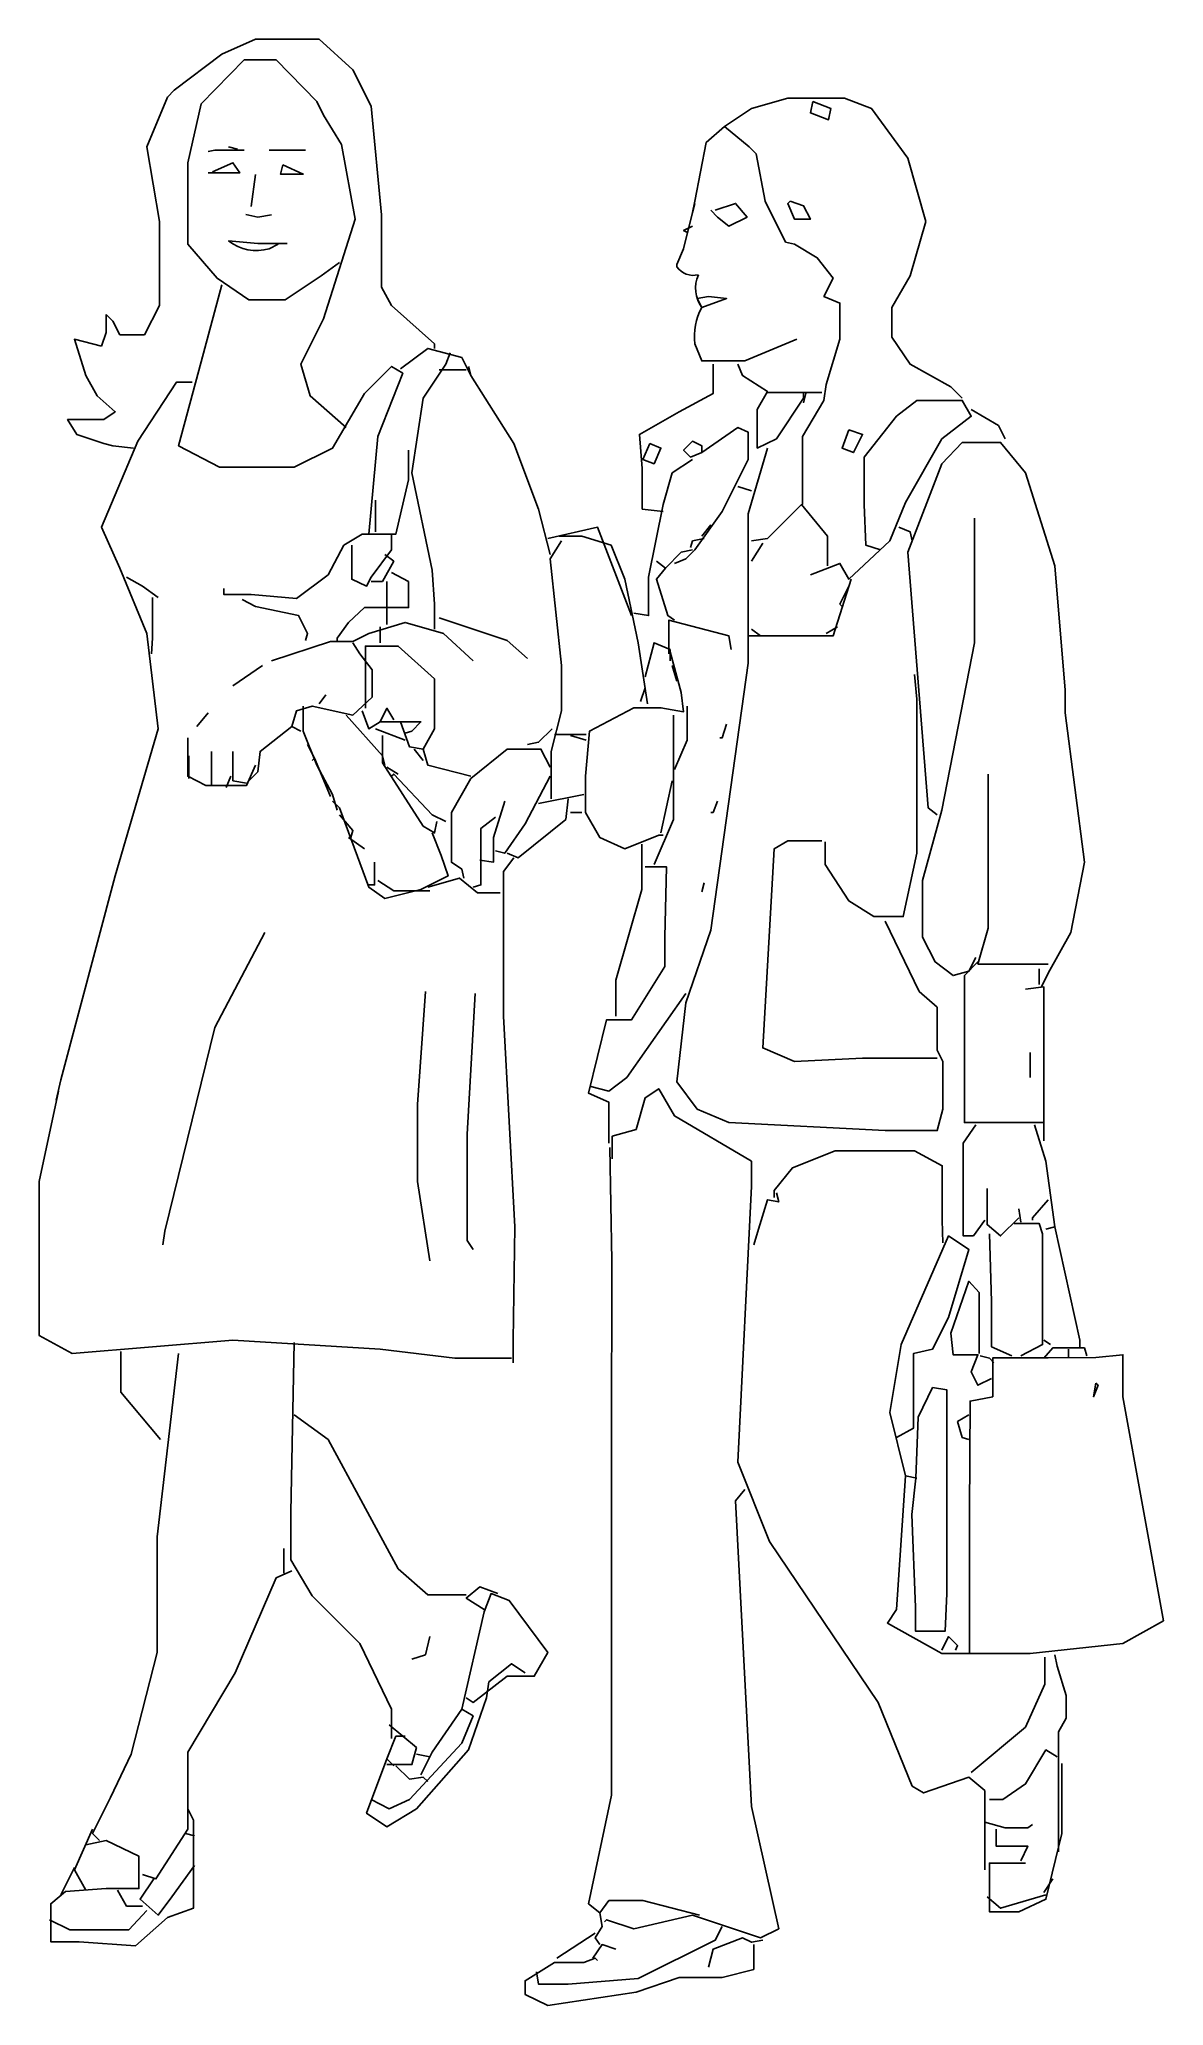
# Model space of a CAD drawing. Header units: millimetres. Extents: x -1574.06 to -1573.1, y 1782.22 to 1783.9.
import ezdxf

# ---------------------------------------------------------------- set-up
doc = ezdxf.new("R2010")
doc.units = ezdxf.units.MM
doc.header["$LTSCALE"] = 10
doc.layers.add('Humanos', color=2, linetype='Continuous')

msp = doc.modelspace()

# ---------------------------------------------------------------- linework, layer by layer
at = {"layer": 'Humanos'}
for p, q in [((-1573.9028, 1783.8904), (-1573.8738, 1783.903)), ((-1573.8738, 1783.903), (-1573.8197, 1783.903)), ((-1573.8197, 1783.903), (-1573.7907, 1783.8769)), ((-1573.9434, 1783.8595), (-1573.9028, 1783.8904)), ((-1573.7907, 1783.8769), (-1573.7752, 1783.8459)), ((-1573.9666, 1783.8111), (-1573.9492, 1783.8537)), ((-1573.9492, 1783.8537), (-1573.9434, 1783.8595)), ((-1573.7752, 1783.8459), (-1573.7665, 1783.7531)), ((-1573.956, 1783.7473), (-1573.9666, 1783.8111)), ((-1573.8738, 1783.7875), (-1573.8776, 1783.7602)), ((-1573.956, 1783.6758), (-1573.956, 1783.7473)), ((-1573.8719, 1783.7512), (-1573.8821, 1783.7533)), ((-1573.7665, 1783.7531), (-1573.7665, 1783.6913)), ((-1573.7665, 1783.6913), (-1573.7578, 1783.6758)), ((-1574.0014, 1783.6681), (-1573.9956, 1783.6623)), ((-1574.0014, 1783.6526), (-1574.0014, 1783.6681)), ((-1573.9956, 1783.6623), (-1573.9898, 1783.6507)), ((-1573.9686, 1783.6507), (-1573.956, 1783.6758)), ((-1573.7578, 1783.6758), (-1573.7211, 1783.6429)), ((-1574.0053, 1783.641), (-1574.0014, 1783.6526)), ((-1573.9898, 1783.6507), (-1573.9686, 1783.6507)), ((-1573.7211, 1783.6429), (-1573.7211, 1783.6391))]:
    msp.add_line(p, q, dxfattribs=at)
for points in [[(-1573.8023, 1783.7125), (-1573.8178, 1783.7009), (-1573.8487, 1783.6806), (-1573.8796, 1783.6806), (-1573.9067, 1783.699), (-1573.9318, 1783.728), (-1573.9318, 1783.7976), (-1573.9202, 1783.8479), (-1573.8835, 1783.8856), (-1573.8564, 1783.8856), (-1573.8216, 1783.8498), (-1573.8158, 1783.8382), (-1573.8004, 1783.8131), (-1573.7888, 1783.7493), (-1573.8158, 1783.6642), (-1573.8352, 1783.6255), (-1573.8274, 1783.5985), (-1573.7965, 1783.5714)], [(-1573.8023, 1783.7125), (-1573.8178, 1783.7009), (-1573.8487, 1783.6806), (-1573.8796, 1783.6806), (-1573.9067, 1783.699), (-1573.9318, 1783.728), (-1573.9318, 1783.7976), (-1573.9202, 1783.8479), (-1573.8835, 1783.8856), (-1573.8564, 1783.8856), (-1573.8216, 1783.8498), (-1573.8158, 1783.8382), (-1573.8004, 1783.8131), (-1573.7888, 1783.7493), (-1573.8158, 1783.6642), (-1573.8352, 1783.6255), (-1573.8274, 1783.5985), (-1573.7965, 1783.5714)], [(-1573.4736, 1783.8285), (-1573.4504, 1783.844), (-1573.4195, 1783.8527), (-1573.3712, 1783.8527), (-1573.348, 1783.844), (-1573.317, 1783.8015), (-1573.3016, 1783.7473), (-1573.3151, 1783.7009), (-1573.3306, 1783.6739), (-1573.3306, 1783.6487), (-1573.3151, 1783.6255), (-1573.2803, 1783.6062), (-1573.2706, 1783.5965)], [(-1573.3982, 1783.8498), (-1573.3828, 1783.844), (-1573.3847, 1783.8343), (-1573.4002, 1783.8401), (-1573.3982, 1783.8498)], [(-1573.4069, 1783.5057), (-1573.4069, 1783.5637), (-1573.3886, 1783.5946), (-1573.3866, 1783.6081), (-1573.375, 1783.6468), (-1573.375, 1783.6777), (-1573.3886, 1783.6835), (-1573.3808, 1783.699), (-1573.3944, 1783.7164), (-1573.4137, 1783.728), (-1573.4214, 1783.7299), (-1573.4388, 1783.7647), (-1573.4466, 1783.8053), (-1573.4524, 1783.8111), (-1573.4736, 1783.8285), (-1573.4891, 1783.815), (-1573.4988, 1783.7647), (-1573.5007, 1783.7551)], [(-1573.897, 1783.8111), (-1573.8893, 1783.8092)], [(-1573.897, 1783.8111), (-1573.8893, 1783.8092)], [(-1573.8835, 1783.8082), (-1573.9086, 1783.8082), (-1573.9144, 1783.8073)], [(-1573.8835, 1783.8082), (-1573.9086, 1783.8082), (-1573.9144, 1783.8073)], [(-1573.8835, 1783.8082), (-1573.9086, 1783.8082), (-1573.9144, 1783.8073)], [(-1573.8835, 1783.8082), (-1573.9086, 1783.8082), (-1573.9144, 1783.8073)], [(-1573.8835, 1783.8082), (-1573.9086, 1783.8082), (-1573.9144, 1783.8073)], [(-1573.8835, 1783.8082), (-1573.9086, 1783.8082), (-1573.9144, 1783.8073)], [(-1573.9106, 1783.7899), (-1573.8932, 1783.7976), (-1573.8874, 1783.7889), (-1573.9144, 1783.7889)], [(-1573.9106, 1783.7899), (-1573.8932, 1783.7976), (-1573.8874, 1783.7889), (-1573.9144, 1783.7889)], [(-1573.8313, 1783.8082), (-1573.8622, 1783.8082)], [(-1573.8506, 1783.7957), (-1573.8332, 1783.7879), (-1573.8526, 1783.7879), (-1573.8506, 1783.7957)], [(-1573.4988, 1783.7628), (-1573.5007, 1783.7551), (-1573.5084, 1783.7241), (-1573.5142, 1783.7106), (-1573.5142, 1783.7087)], [(-1573.4814, 1783.757), (-1573.464, 1783.7628), (-1573.4543, 1783.7512), (-1573.4698, 1783.7435), (-1573.4794, 1783.7512), (-1573.4852, 1783.757)], [(-1573.4176, 1783.7647), (-1573.406, 1783.7609), (-1573.4002, 1783.7493), (-1573.4137, 1783.7493), (-1573.4195, 1783.7628), (-1573.4176, 1783.7647)], [(-1573.4176, 1783.7647), (-1573.406, 1783.7609), (-1573.4002, 1783.7493), (-1573.4137, 1783.7493), (-1573.4195, 1783.7628), (-1573.4176, 1783.7647)], [(-1573.4176, 1783.7647), (-1573.406, 1783.7609), (-1573.4002, 1783.7493), (-1573.4137, 1783.7493), (-1573.4195, 1783.7628), (-1573.4176, 1783.7647)], [(-1573.8603, 1783.7531), (-1573.8719, 1783.7512)], [(-1573.8603, 1783.7531), (-1573.8719, 1783.7512)], [(-1573.8603, 1783.7531), (-1573.8719, 1783.7512)], [(-1573.8603, 1783.7531), (-1573.8719, 1783.7512)], [(-1573.8603, 1783.7531), (-1573.8719, 1783.7512)], [(-1573.8603, 1783.7531), (-1573.8719, 1783.7512)], [(-1573.5007, 1783.7435), (-1573.5084, 1783.7396), (-1573.5046, 1783.7377)], [(-1573.897, 1783.7309), (-1573.8719, 1783.7285), (-1573.8468, 1783.7285)], [(-1573.897, 1783.7309), (-1573.8719, 1783.7285), (-1573.8468, 1783.7285)], [(-1573.8545, 1783.728), (-1573.8622, 1783.7241)], [(-1573.8545, 1783.728), (-1573.8622, 1783.7241)], [(-1573.8545, 1783.728), (-1573.8622, 1783.7241)], [(-1573.8545, 1783.728), (-1573.8622, 1783.7241)], [(-1573.8545, 1783.728), (-1573.8622, 1783.7241)], [(-1573.9028, 1783.6932), (-1573.9202, 1783.6275), (-1573.9396, 1783.5559), (-1573.9048, 1783.5376), (-1573.841, 1783.5376), (-1573.8081, 1783.554), (-1573.781, 1783.6004), (-1573.7694, 1783.612), (-1573.7578, 1783.6236), (-1573.7482, 1783.6178), (-1573.7694, 1783.5637), (-1573.7772, 1783.4805)], [(-1573.9028, 1783.6932), (-1573.9202, 1783.6275), (-1573.9396, 1783.5559), (-1573.9048, 1783.5376), (-1573.841, 1783.5376), (-1573.8081, 1783.554), (-1573.781, 1783.6004), (-1573.7694, 1783.612), (-1573.7578, 1783.6236), (-1573.7482, 1783.6178), (-1573.7694, 1783.5637), (-1573.7772, 1783.4805)], [(-1573.4872, 1783.6835), (-1573.4717, 1783.6816), (-1573.493, 1783.6739), (-1573.4968, 1783.6816), (-1573.4872, 1783.6835)], [(-1573.4872, 1783.6835), (-1573.4717, 1783.6816), (-1573.493, 1783.6739), (-1573.4968, 1783.6816), (-1573.4872, 1783.6835)], [(-1573.4872, 1783.6835), (-1573.4717, 1783.6816), (-1573.493, 1783.6739), (-1573.4968, 1783.6816), (-1573.4872, 1783.6835)], [(-1574.0053, 1783.641), (-1574.0285, 1783.6468), (-1574.0188, 1783.6159), (-1574.0092, 1783.5985), (-1573.9937, 1783.5849), (-1574.0034, 1783.5782), (-1574.0343, 1783.5782), (-1574.0266, 1783.5656), (-1574.0034, 1783.5579), (-1573.9956, 1783.5559), (-1573.9782, 1783.554)], [(-1574.0285, 1783.6468), (-1574.0188, 1783.6159), (-1574.0092, 1783.5985), (-1573.9937, 1783.5849), (-1574.0034, 1783.5782), (-1574.0343, 1783.5782), (-1574.0266, 1783.5656), (-1574.0034, 1783.5579), (-1573.9956, 1783.5559), (-1573.9782, 1783.554)], [(-1574.0285, 1783.6468), (-1574.0188, 1783.6159), (-1574.0092, 1783.5985), (-1573.9937, 1783.5849), (-1574.0034, 1783.5782), (-1574.0343, 1783.5782), (-1574.0266, 1783.5656), (-1574.0034, 1783.5579), (-1573.9956, 1783.5559), (-1573.9782, 1783.554)], [(-1574.0285, 1783.6468), (-1574.0188, 1783.6159), (-1574.0092, 1783.5985), (-1573.9937, 1783.5849), (-1574.0034, 1783.5782), (-1574.0343, 1783.5782), (-1574.0266, 1783.5656), (-1574.0034, 1783.5579), (-1573.9956, 1783.5559), (-1573.9782, 1783.554)], [(-1574.0285, 1783.6468), (-1574.0188, 1783.6159), (-1574.0092, 1783.5985), (-1573.9937, 1783.5849), (-1574.0034, 1783.5782), (-1574.0343, 1783.5782), (-1574.0266, 1783.5656), (-1574.0034, 1783.5579), (-1573.9956, 1783.5559), (-1573.9782, 1783.554)], [(-1574.0285, 1783.6468), (-1574.0188, 1783.6159), (-1574.0092, 1783.5985), (-1573.9937, 1783.5849), (-1574.0034, 1783.5782), (-1574.0343, 1783.5782), (-1574.0266, 1783.5656), (-1574.0034, 1783.5579), (-1573.9956, 1783.5559), (-1573.9782, 1783.554)], [(-1574.0285, 1783.6468), (-1574.0188, 1783.6159), (-1574.0092, 1783.5985), (-1573.9937, 1783.5849), (-1574.0034, 1783.5782), (-1574.0343, 1783.5782), (-1574.0266, 1783.5656), (-1574.0034, 1783.5579), (-1573.9956, 1783.5559), (-1573.9782, 1783.554)], [(-1574.0285, 1783.6468), (-1574.0188, 1783.6159), (-1574.0092, 1783.5985), (-1573.9937, 1783.5849), (-1574.0034, 1783.5782), (-1574.0343, 1783.5782), (-1574.0266, 1783.5656), (-1574.0034, 1783.5579), (-1573.9956, 1783.5559), (-1573.9782, 1783.554)], [(-1574.0285, 1783.6468), (-1574.0188, 1783.6159), (-1574.0092, 1783.5985), (-1573.9937, 1783.5849), (-1574.0034, 1783.5782), (-1574.0343, 1783.5782), (-1574.0266, 1783.5656), (-1574.0034, 1783.5579), (-1573.9956, 1783.5559), (-1573.9782, 1783.554)], [(-1574.0285, 1783.6468), (-1574.0188, 1783.6159), (-1574.0092, 1783.5985), (-1573.9937, 1783.5849), (-1574.0034, 1783.5782), (-1574.0343, 1783.5782), (-1574.0266, 1783.5656), (-1574.0034, 1783.5579), (-1573.9956, 1783.5559), (-1573.9782, 1783.554)], [(-1574.0285, 1783.6468), (-1574.0188, 1783.6159), (-1574.0092, 1783.5985), (-1573.9937, 1783.5849), (-1574.0034, 1783.5782), (-1574.0343, 1783.5782), (-1574.0266, 1783.5656), (-1574.0034, 1783.5579), (-1573.9956, 1783.5559), (-1573.9782, 1783.554)], [(-1573.4988, 1783.6429), (-1573.493, 1783.6284), (-1573.4562, 1783.6284), (-1573.4118, 1783.6468)], [(-1573.4988, 1783.6429), (-1573.493, 1783.6284), (-1573.4562, 1783.6284), (-1573.4118, 1783.6468)], [(-1573.4988, 1783.6429), (-1573.493, 1783.6284), (-1573.4562, 1783.6284), (-1573.4118, 1783.6468)], [(-1573.4988, 1783.6429), (-1573.493, 1783.6284), (-1573.4562, 1783.6284), (-1573.4118, 1783.6468)], [(-1573.4988, 1783.6429), (-1573.493, 1783.6284), (-1573.4562, 1783.6284), (-1573.4118, 1783.6468)], [(-1573.4988, 1783.6429), (-1573.493, 1783.6284), (-1573.4562, 1783.6284), (-1573.4118, 1783.6468)], [(-1573.4988, 1783.6429), (-1573.493, 1783.6284), (-1573.4562, 1783.6284), (-1573.4118, 1783.6468)], [(-1573.7501, 1783.6217), (-1573.7269, 1783.6391), (-1573.6979, 1783.6313), (-1573.6902, 1783.6159)], [(-1573.7076, 1783.6352), (-1573.7114, 1783.6255), (-1573.7308, 1783.5965), (-1573.7404, 1783.5327), (-1573.723, 1783.4496), (-1573.7211, 1783.4206), (-1573.7211, 1783.3993)], [(-1573.7076, 1783.6352), (-1573.7114, 1783.6255), (-1573.7308, 1783.5965), (-1573.7404, 1783.5327), (-1573.723, 1783.4496), (-1573.7211, 1783.4206), (-1573.7211, 1783.3993)], [(-1573.7076, 1783.6352), (-1573.7114, 1783.6255), (-1573.7308, 1783.5965), (-1573.7404, 1783.5327), (-1573.723, 1783.4496), (-1573.7211, 1783.4206), (-1573.7211, 1783.3993)], [(-1573.7076, 1783.6352), (-1573.7114, 1783.6255), (-1573.7308, 1783.5965), (-1573.7404, 1783.5327), (-1573.723, 1783.4496), (-1573.7211, 1783.4206), (-1573.7211, 1783.3993)], [(-1573.928, 1783.6101), (-1573.9415, 1783.6101), (-1573.9744, 1783.5598), (-1574.0053, 1783.4863), (-1573.9898, 1783.4515), (-1573.9666, 1783.3955), (-1573.957, 1783.3143), (-1573.9937, 1783.1886), (-1574.0401, 1783.0146), (-1574.044, 1782.9972)], [(-1573.694, 1783.6207), (-1573.7172, 1783.6207)], [(-1573.694, 1783.6207), (-1573.7172, 1783.6207)], [(-1573.694, 1783.6207), (-1573.7172, 1783.6207)], [(-1573.694, 1783.6207), (-1573.7172, 1783.6207)], [(-1573.694, 1783.6207), (-1573.7172, 1783.6207)], [(-1573.694, 1783.6207), (-1573.7172, 1783.6207)], [(-1573.6921, 1783.6236), (-1573.6902, 1783.6159), (-1573.6534, 1783.5579), (-1573.6322, 1783.5018), (-1573.6225, 1783.4631)], [(-1573.6921, 1783.6236), (-1573.6902, 1783.6159), (-1573.6534, 1783.5579), (-1573.6322, 1783.5018), (-1573.6225, 1783.4631)], [(-1573.4833, 1783.6255), (-1573.4833, 1783.6004), (-1573.5123, 1783.5849), (-1573.5461, 1783.5656), (-1573.5437, 1783.5366), (-1573.5437, 1783.5018), (-1573.5258, 1783.4999)], [(-1573.462, 1783.6255), (-1573.4582, 1783.6159), (-1573.4369, 1783.6023), (-1573.4456, 1783.5869), (-1573.4456, 1783.554), (-1573.4292, 1783.5617), (-1573.406, 1783.5965), (-1573.406, 1783.6004)], [(-1573.4369, 1783.6014), (-1573.3905, 1783.6014)], [(-1573.4369, 1783.6014), (-1573.3905, 1783.6014)], [(-1573.404, 1783.6004), (-1573.406, 1783.5927)], [(-1573.404, 1783.6004), (-1573.406, 1783.5927)], [(-1573.3402, 1783.467), (-1573.3528, 1783.4709), (-1573.3543, 1783.5057), (-1573.3543, 1783.5463), (-1573.3267, 1783.5811), (-1573.3093, 1783.5946), (-1573.2706, 1783.5946), (-1573.2629, 1783.5811), (-1573.288, 1783.5617), (-1573.319, 1783.5076), (-1573.3325, 1783.4747), (-1573.3673, 1783.4419), (-1573.375, 1783.4554), (-1573.4002, 1783.4457)], [(-1573.3402, 1783.467), (-1573.3528, 1783.4709), (-1573.3543, 1783.5057), (-1573.3543, 1783.5463), (-1573.3267, 1783.5811), (-1573.3093, 1783.5946), (-1573.2706, 1783.5946), (-1573.2629, 1783.5811), (-1573.288, 1783.5617), (-1573.319, 1783.5076), (-1573.3325, 1783.4747), (-1573.3673, 1783.4419), (-1573.375, 1783.4554), (-1573.4002, 1783.4457)], [(-1573.3402, 1783.467), (-1573.3528, 1783.4709), (-1573.3543, 1783.5057), (-1573.3543, 1783.5463), (-1573.3267, 1783.5811), (-1573.3093, 1783.5946), (-1573.2706, 1783.5946), (-1573.2629, 1783.5811), (-1573.288, 1783.5617), (-1573.319, 1783.5076), (-1573.3325, 1783.4747), (-1573.3673, 1783.4419), (-1573.375, 1783.4554), (-1573.4002, 1783.4457)], [(-1573.2629, 1783.5869), (-1573.2397, 1783.5733), (-1573.2339, 1783.5617)], [(-1573.2629, 1783.5869), (-1573.2397, 1783.5733), (-1573.2339, 1783.5617)], [(-1573.2629, 1783.5869), (-1573.2397, 1783.5733), (-1573.2339, 1783.5617)], [(-1573.2629, 1783.5869), (-1573.2397, 1783.5733), (-1573.2339, 1783.5617)], [(-1573.2629, 1783.5869), (-1573.2397, 1783.5733), (-1573.2339, 1783.5617)], [(-1573.493, 1783.5501), (-1573.462, 1783.5714), (-1573.4533, 1783.5675), (-1573.4533, 1783.5443), (-1573.4756, 1783.4999), (-1573.4988, 1783.467), (-1573.5065, 1783.4593), (-1573.5162, 1783.4554)], [(-1573.493, 1783.5501), (-1573.462, 1783.5714), (-1573.4533, 1783.5675), (-1573.4533, 1783.5443), (-1573.4756, 1783.4999), (-1573.4988, 1783.467), (-1573.5065, 1783.4593), (-1573.5162, 1783.4554)], [(-1573.493, 1783.5501), (-1573.462, 1783.5714), (-1573.4533, 1783.5675), (-1573.4533, 1783.5443), (-1573.4756, 1783.4999), (-1573.4988, 1783.467), (-1573.5065, 1783.4593), (-1573.5162, 1783.4554)], [(-1573.493, 1783.5501), (-1573.5026, 1783.5463), (-1573.5084, 1783.5521), (-1573.5007, 1783.5598), (-1573.493, 1783.5559), (-1573.493, 1783.5501)], [(-1573.3673, 1783.5695), (-1573.3557, 1783.5656), (-1573.3634, 1783.5501), (-1573.3731, 1783.554), (-1573.3673, 1783.5695)], [(-1573.2919, 1783.2408), (-1573.2996, 1783.2466), (-1573.317, 1783.4651), (-1573.288, 1783.5405), (-1573.2706, 1783.5588), (-1573.2378, 1783.5588), (-1573.2165, 1783.5327), (-1573.1914, 1783.4535), (-1573.1827, 1783.3471), (-1573.1827, 1783.3278), (-1573.1662, 1783.2002), (-1573.1778, 1783.1403), (-1573.1972, 1783.1055), (-1573.203, 1783.0939)], [(-1573.7433, 1783.5521), (-1573.7433, 1783.5269), (-1573.754, 1783.4805), (-1573.783, 1783.4805), (-1573.7984, 1783.4709), (-1573.812, 1783.4457), (-1573.839, 1783.4254), (-1573.8777, 1783.4288), (-1573.9009, 1783.4288), (-1573.9009, 1783.4341)], [(-1573.7433, 1783.5521), (-1573.7433, 1783.5269), (-1573.754, 1783.4805), (-1573.783, 1783.4805), (-1573.7984, 1783.4709), (-1573.812, 1783.4457), (-1573.839, 1783.4254), (-1573.8777, 1783.4288), (-1573.9009, 1783.4288), (-1573.9009, 1783.4341)], [(-1573.5007, 1783.5443), (-1573.5181, 1783.5327), (-1573.5258, 1783.5057), (-1573.5384, 1783.4438), (-1573.5384, 1783.4109), (-1573.551, 1783.4129)], [(-1573.5374, 1783.5579), (-1573.5278, 1783.554), (-1573.5336, 1783.5405), (-1573.5432, 1783.5443), (-1573.5374, 1783.5579)], [(-1573.5374, 1783.5579), (-1573.5278, 1783.554), (-1573.5336, 1783.5405), (-1573.5432, 1783.5443), (-1573.5374, 1783.5579)], [(-1573.4369, 1783.554), (-1573.4533, 1783.4979), (-1573.4533, 1783.3703), (-1573.4852, 1783.1422), (-1573.5065, 1783.0803), (-1573.5142, 1783.0127), (-1573.4968, 1782.9895), (-1573.4698, 1782.9779), (-1573.3364, 1782.9711), (-1573.2919, 1782.9711), (-1573.2871, 1782.9895), (-1573.2871, 1783.0301), (-1573.2919, 1783.0397), (-1573.2919, 1783.0765), (-1573.3074, 1783.09), (-1573.3364, 1783.1499)], [(-1573.7714, 1783.5095), (-1573.7714, 1783.4825)], [(-1573.7714, 1783.5095), (-1573.7714, 1783.4825)], [(-1573.462, 1783.5211), (-1573.4504, 1783.5173)], [(-1573.462, 1783.5211), (-1573.4504, 1783.5173)], [(-1573.462, 1783.5211), (-1573.4504, 1783.5173)], [(-1573.462, 1783.5211), (-1573.4504, 1783.5173)], [(-1573.462, 1783.5211), (-1573.4504, 1783.5173)], [(-1573.462, 1783.5211), (-1573.4504, 1783.5173)], [(-1573.462, 1783.5211), (-1573.4504, 1783.5173)], [(-1573.462, 1783.5211), (-1573.4504, 1783.5173)], [(-1573.4504, 1783.4747), (-1573.4369, 1783.4767), (-1573.4079, 1783.5057), (-1573.3857, 1783.4786), (-1573.3857, 1783.4535)], [(-1573.4504, 1783.4747), (-1573.4369, 1783.4767), (-1573.4079, 1783.5057), (-1573.3857, 1783.4786), (-1573.3857, 1783.4535)], [(-1573.4504, 1783.4747), (-1573.4369, 1783.4767), (-1573.4079, 1783.5057), (-1573.3857, 1783.4786), (-1573.3857, 1783.4535)], [(-1573.26, 1783.4941), (-1573.26, 1783.3877), (-1573.288, 1783.2447), (-1573.3045, 1783.1847), (-1573.3045, 1783.1364), (-1573.2938, 1783.1151), (-1573.2784, 1783.1035), (-1573.2648, 1783.1074), (-1573.259, 1783.119)], [(-1573.26, 1783.4941), (-1573.26, 1783.3877), (-1573.288, 1783.2447), (-1573.3045, 1783.1847), (-1573.3045, 1783.1364), (-1573.2938, 1783.1151), (-1573.2784, 1783.1035), (-1573.2648, 1783.1074), (-1573.259, 1783.119)], [(-1573.26, 1783.4941), (-1573.26, 1783.3877), (-1573.288, 1783.2447), (-1573.3045, 1783.1847), (-1573.3045, 1783.1364), (-1573.2938, 1783.1151), (-1573.2784, 1783.1035), (-1573.2648, 1783.1074), (-1573.259, 1783.119)], [(-1573.7578, 1783.4805), (-1573.7578, 1783.467), (-1573.7752, 1783.4438), (-1573.7791, 1783.4361), (-1573.7917, 1783.4419), (-1573.7917, 1783.4709)], [(-1573.7578, 1783.4805), (-1573.7578, 1783.467), (-1573.7752, 1783.4438), (-1573.7791, 1783.4361), (-1573.7917, 1783.4419), (-1573.7917, 1783.4709)], [(-1573.7578, 1783.4805), (-1573.7578, 1783.467), (-1573.7752, 1783.4438), (-1573.7791, 1783.4361), (-1573.7917, 1783.4419), (-1573.7917, 1783.4709)], [(-1573.7578, 1783.4805), (-1573.7578, 1783.467), (-1573.7752, 1783.4438), (-1573.7791, 1783.4361), (-1573.7917, 1783.4419), (-1573.7917, 1783.4709)], [(-1573.7578, 1783.4805), (-1573.7578, 1783.467), (-1573.7752, 1783.4438), (-1573.7791, 1783.4361), (-1573.7917, 1783.4419), (-1573.7917, 1783.4709)], [(-1573.7578, 1783.4805), (-1573.7578, 1783.467), (-1573.7752, 1783.4438), (-1573.7791, 1783.4361), (-1573.7917, 1783.4419), (-1573.7917, 1783.4709)], [(-1573.7578, 1783.4805), (-1573.7578, 1783.467), (-1573.7752, 1783.4438), (-1573.7791, 1783.4361), (-1573.7917, 1783.4419), (-1573.7917, 1783.4709)], [(-1573.5529, 1783.4109), (-1573.5819, 1783.4863), (-1573.6244, 1783.4767)], [(-1573.5529, 1783.4109), (-1573.5819, 1783.4863), (-1573.6244, 1783.4767)], [(-1573.5529, 1783.4109), (-1573.5819, 1783.4863), (-1573.6244, 1783.4767)], [(-1573.6128, 1783.4747), (-1573.6225, 1783.4593), (-1573.6128, 1783.3684), (-1573.6128, 1783.3297), (-1573.6215, 1783.2949), (-1573.6215, 1783.2543)], [(-1573.6128, 1783.4747), (-1573.6225, 1783.4593), (-1573.6128, 1783.3684), (-1573.6128, 1783.3297), (-1573.6215, 1783.2949), (-1573.6215, 1783.2543)], [(-1573.6128, 1783.4747), (-1573.6225, 1783.4593), (-1573.6128, 1783.3684), (-1573.6128, 1783.3297), (-1573.6215, 1783.2949), (-1573.6215, 1783.2543)], [(-1573.6128, 1783.4747), (-1573.6225, 1783.4593), (-1573.6128, 1783.3684), (-1573.6128, 1783.3297), (-1573.6215, 1783.2949), (-1573.6215, 1783.2543)], [(-1573.6128, 1783.4747), (-1573.6225, 1783.4593), (-1573.6128, 1783.3684), (-1573.6128, 1783.3297), (-1573.6215, 1783.2949), (-1573.6215, 1783.2543)], [(-1573.5394, 1783.3355), (-1573.5471, 1783.3877), (-1573.5587, 1783.4419), (-1573.5703, 1783.4709), (-1573.5954, 1783.4786), (-1573.6148, 1783.4786)], [(-1573.5394, 1783.3355), (-1573.5471, 1783.3877), (-1573.5587, 1783.4419), (-1573.5703, 1783.4709), (-1573.5954, 1783.4786), (-1573.6148, 1783.4786)], [(-1573.491, 1783.4767), (-1573.5007, 1783.4747), (-1573.5026, 1783.4689)], [(-1573.491, 1783.4767), (-1573.5007, 1783.4747), (-1573.5026, 1783.4689)], [(-1573.4852, 1783.4883), (-1573.493, 1783.4786)], [(-1573.3248, 1783.4863), (-1573.3151, 1783.4825), (-1573.3132, 1783.4747)], [(-1573.7636, 1783.4631), (-1573.7559, 1783.4573), (-1573.7656, 1783.4399), (-1573.7752, 1783.4399)], [(-1573.7636, 1783.4631), (-1573.7559, 1783.4573), (-1573.7656, 1783.4399), (-1573.7752, 1783.4399)], [(-1573.5007, 1783.467), (-1573.5104, 1783.4651), (-1573.5239, 1783.4515), (-1573.5316, 1783.4419), (-1573.522, 1783.4109), (-1573.5162, 1783.4071)], [(-1573.5007, 1783.467), (-1573.5104, 1783.4651), (-1573.5239, 1783.4515), (-1573.5316, 1783.4419), (-1573.522, 1783.4109), (-1573.5162, 1783.4071)], [(-1573.5007, 1783.467), (-1573.5104, 1783.4651), (-1573.5239, 1783.4515), (-1573.5316, 1783.4419), (-1573.522, 1783.4109), (-1573.5162, 1783.4071)], [(-1573.5007, 1783.467), (-1573.5104, 1783.4651), (-1573.5239, 1783.4515), (-1573.5316, 1783.4419), (-1573.522, 1783.4109), (-1573.5162, 1783.4071)], [(-1573.5007, 1783.467), (-1573.5104, 1783.4651), (-1573.5239, 1783.4515), (-1573.5316, 1783.4419), (-1573.522, 1783.4109), (-1573.5162, 1783.4071)], [(-1573.5007, 1783.467), (-1573.5104, 1783.4651), (-1573.5239, 1783.4515), (-1573.5316, 1783.4419), (-1573.522, 1783.4109), (-1573.5162, 1783.4071)], [(-1573.4408, 1783.4728), (-1573.4504, 1783.4573)], [(-1573.984, 1783.4438), (-1573.9705, 1783.4361), (-1573.957, 1783.4264)], [(-1573.984, 1783.4438), (-1573.9705, 1783.4361), (-1573.957, 1783.4264)], [(-1573.984, 1783.4438), (-1573.9705, 1783.4361), (-1573.957, 1783.4264)], [(-1573.984, 1783.4438), (-1573.9705, 1783.4361), (-1573.957, 1783.4264)], [(-1573.984, 1783.4438), (-1573.9705, 1783.4361), (-1573.957, 1783.4264)], [(-1573.984, 1783.4438), (-1573.9705, 1783.4361), (-1573.957, 1783.4264)], [(-1573.7578, 1783.4477), (-1573.7433, 1783.4399), (-1573.7433, 1783.4177), (-1573.781, 1783.4177), (-1573.7946, 1783.4051), (-1573.8042, 1783.3916), (-1573.8042, 1783.3897)], [(-1573.5316, 1783.4573), (-1573.5239, 1783.4515)], [(-1573.3654, 1783.4419), (-1573.3808, 1783.3935), (-1573.4524, 1783.3935)], [(-1573.3654, 1783.4419), (-1573.3808, 1783.3935), (-1573.4524, 1783.3935)], [(-1573.9618, 1783.4264), (-1573.9618, 1783.3916), (-1573.9628, 1783.3781)], [(-1573.9618, 1783.4264), (-1573.9618, 1783.3916), (-1573.9628, 1783.3781)], [(-1573.9618, 1783.4264), (-1573.9618, 1783.3916), (-1573.9628, 1783.3781)], [(-1573.9618, 1783.4264), (-1573.9618, 1783.3916), (-1573.9628, 1783.3781)], [(-1573.9618, 1783.4264), (-1573.9618, 1783.3916), (-1573.9628, 1783.3781)], [(-1573.8854, 1783.4245), (-1573.8738, 1783.4187), (-1573.8371, 1783.4109), (-1573.8294, 1783.3955), (-1573.8313, 1783.3897)], [(-1573.8854, 1783.4245), (-1573.8738, 1783.4187), (-1573.8371, 1783.4109), (-1573.8294, 1783.3955), (-1573.8313, 1783.3897)], [(-1573.8854, 1783.4245), (-1573.8738, 1783.4187), (-1573.8371, 1783.4109), (-1573.8294, 1783.3955), (-1573.8313, 1783.3897)], [(-1573.8854, 1783.4245), (-1573.8738, 1783.4187), (-1573.8371, 1783.4109), (-1573.8294, 1783.3955), (-1573.8313, 1783.3897)], [(-1573.8854, 1783.4245), (-1573.8738, 1783.4187), (-1573.8371, 1783.4109), (-1573.8294, 1783.3955), (-1573.8313, 1783.3897)], [(-1573.8854, 1783.4245), (-1573.8738, 1783.4187), (-1573.8371, 1783.4109), (-1573.8294, 1783.3955), (-1573.8313, 1783.3897)], [(-1573.8854, 1783.4245), (-1573.8738, 1783.4187), (-1573.8371, 1783.4109), (-1573.8294, 1783.3955), (-1573.8313, 1783.3897)], [(-1573.7617, 1783.4399), (-1573.7617, 1783.4032)], [(-1573.7617, 1783.4399), (-1573.7617, 1783.4032)], [(-1573.7617, 1783.4399), (-1573.7617, 1783.4032)], [(-1573.7617, 1783.4399), (-1573.7617, 1783.4032)], [(-1573.7617, 1783.4399), (-1573.7617, 1783.4032)], [(-1573.7617, 1783.4399), (-1573.7617, 1783.4032)], [(-1573.7617, 1783.4399), (-1573.7617, 1783.4032)], [(-1573.7617, 1783.4399), (-1573.7617, 1783.4032)], [(-1573.7617, 1783.4399), (-1573.7617, 1783.4032)], [(-1573.7617, 1783.4399), (-1573.7617, 1783.4032)], [(-1573.7617, 1783.4399), (-1573.7617, 1783.4032)], [(-1573.7617, 1783.4399), (-1573.7617, 1783.4032)], [(-1573.3673, 1783.4361), (-1573.375, 1783.4206), (-1573.3731, 1783.4187)], [(-1573.7172, 1783.409), (-1573.6592, 1783.3897), (-1573.6418, 1783.3742)], [(-1573.7172, 1783.409), (-1573.6592, 1783.3897), (-1573.6418, 1783.3742)], [(-1573.8603, 1783.3723), (-1573.81, 1783.3887), (-1573.7907, 1783.3887), (-1573.7772, 1783.3955), (-1573.7462, 1783.4051), (-1573.7134, 1783.3955), (-1573.6882, 1783.3723)], [(-1573.8603, 1783.3723), (-1573.81, 1783.3887), (-1573.7907, 1783.3887), (-1573.7772, 1783.3955), (-1573.7462, 1783.4051), (-1573.7134, 1783.3955), (-1573.6882, 1783.3723)], [(-1573.8603, 1783.3723), (-1573.81, 1783.3887), (-1573.7907, 1783.3887), (-1573.7772, 1783.3955), (-1573.7462, 1783.4051), (-1573.7134, 1783.3955), (-1573.6882, 1783.3723)], [(-1573.8603, 1783.3723), (-1573.81, 1783.3887), (-1573.7907, 1783.3887), (-1573.7772, 1783.3955), (-1573.7462, 1783.4051), (-1573.7134, 1783.3955), (-1573.6882, 1783.3723)], [(-1573.8603, 1783.3723), (-1573.81, 1783.3887), (-1573.7907, 1783.3887), (-1573.7772, 1783.3955), (-1573.7462, 1783.4051), (-1573.7134, 1783.3955), (-1573.6882, 1783.3723)], [(-1573.8603, 1783.3723), (-1573.81, 1783.3887), (-1573.7907, 1783.3887), (-1573.7772, 1783.3955), (-1573.7462, 1783.4051), (-1573.7134, 1783.3955), (-1573.6882, 1783.3723)], [(-1573.8603, 1783.3723), (-1573.81, 1783.3887), (-1573.7907, 1783.3887), (-1573.7772, 1783.3955), (-1573.7462, 1783.4051), (-1573.7134, 1783.3955), (-1573.6882, 1783.3723)], [(-1573.8603, 1783.3723), (-1573.81, 1783.3887), (-1573.7907, 1783.3887), (-1573.7772, 1783.3955), (-1573.7462, 1783.4051), (-1573.7134, 1783.3955), (-1573.6882, 1783.3723)], [(-1573.8603, 1783.3723), (-1573.81, 1783.3887), (-1573.7907, 1783.3887), (-1573.7772, 1783.3955), (-1573.7462, 1783.4051), (-1573.7134, 1783.3955), (-1573.6882, 1783.3723)], [(-1573.7675, 1783.4013), (-1573.7675, 1783.3877)], [(-1573.521, 1783.3781), (-1573.521, 1783.4071), (-1573.4698, 1783.3935), (-1573.4678, 1783.3819)], [(-1573.4504, 1783.3993), (-1573.4427, 1783.3935)], [(-1573.377, 1783.4013), (-1573.3866, 1783.3955)], [(-1573.377, 1783.4013), (-1573.3866, 1783.3955)], [(-1573.377, 1783.4013), (-1573.3866, 1783.3955)], [(-1573.7907, 1783.3877), (-1573.7849, 1783.3781), (-1573.7743, 1783.3645), (-1573.7743, 1783.3413), (-1573.7907, 1783.3259), (-1573.8255, 1783.3336), (-1573.839, 1783.3297), (-1573.8429, 1783.3162)], [(-1573.7501, 1783.3201), (-1573.7424, 1783.2988), (-1573.7308, 1783.2969), (-1573.7211, 1783.3143), (-1573.7211, 1783.3568), (-1573.752, 1783.3848), (-1573.7801, 1783.3848), (-1573.7801, 1783.3317)], [(-1573.7501, 1783.3201), (-1573.7424, 1783.2988), (-1573.7308, 1783.2969), (-1573.7211, 1783.3143), (-1573.7211, 1783.3568), (-1573.752, 1783.3848), (-1573.7801, 1783.3848), (-1573.7801, 1783.3317)], [(-1573.52, 1783.38), (-1573.5104, 1783.3452), (-1573.5084, 1783.3288), (-1573.5278, 1783.3322), (-1573.551, 1783.3322), (-1573.5887, 1783.3123), (-1573.5921, 1783.2737), (-1573.5921, 1783.2427), (-1573.58, 1783.2215), (-1573.5587, 1783.2118), (-1573.5297, 1783.2234), (-1573.5258, 1783.2234)], [(-1573.52, 1783.38), (-1573.5104, 1783.3452), (-1573.5084, 1783.3288), (-1573.5278, 1783.3322), (-1573.551, 1783.3322), (-1573.5887, 1783.3123), (-1573.5921, 1783.2737), (-1573.5921, 1783.2427), (-1573.58, 1783.2215), (-1573.5587, 1783.2118), (-1573.5297, 1783.2234), (-1573.5258, 1783.2234)], [(-1573.52, 1783.38), (-1573.5104, 1783.3452), (-1573.5084, 1783.3288), (-1573.5278, 1783.3322), (-1573.551, 1783.3322), (-1573.5887, 1783.3123), (-1573.5921, 1783.2737), (-1573.5921, 1783.2427), (-1573.58, 1783.2215), (-1573.5587, 1783.2118), (-1573.5297, 1783.2234), (-1573.5258, 1783.2234)], [(-1573.52, 1783.38), (-1573.5104, 1783.3452), (-1573.5084, 1783.3288), (-1573.5278, 1783.3322), (-1573.551, 1783.3322), (-1573.5887, 1783.3123), (-1573.5921, 1783.2737), (-1573.5921, 1783.2427), (-1573.58, 1783.2215), (-1573.5587, 1783.2118), (-1573.5297, 1783.2234), (-1573.5258, 1783.2234)], [(-1573.5413, 1783.3587), (-1573.5336, 1783.3877), (-1573.52, 1783.3819), (-1573.52, 1783.3723)], [(-1573.5413, 1783.3587), (-1573.5336, 1783.3877), (-1573.52, 1783.3819), (-1573.52, 1783.3723)], [(-1573.868, 1783.3684), (-1573.8932, 1783.351)], [(-1573.868, 1783.3684), (-1573.8932, 1783.351)], [(-1573.868, 1783.3684), (-1573.8932, 1783.351)], [(-1573.5181, 1783.3684), (-1573.5142, 1783.3549)], [(-1573.5181, 1783.3684), (-1573.5142, 1783.3549)], [(-1573.5181, 1783.3684), (-1573.5142, 1783.3549)], [(-1573.5181, 1783.3684), (-1573.5142, 1783.3549)], [(-1573.3112, 1783.3607), (-1573.3093, 1783.3394), (-1573.3093, 1783.2079), (-1573.3209, 1783.1538), (-1573.346, 1783.1538), (-1573.3673, 1783.1673), (-1573.3876, 1783.1983), (-1573.3876, 1783.2176)], [(-1573.3112, 1783.3607), (-1573.3093, 1783.3394), (-1573.3093, 1783.2079), (-1573.3209, 1783.1538), (-1573.346, 1783.1538), (-1573.3673, 1783.1673), (-1573.3876, 1783.1983), (-1573.3876, 1783.2176)], [(-1573.3112, 1783.3607), (-1573.3093, 1783.3394), (-1573.3093, 1783.2079), (-1573.3209, 1783.1538), (-1573.346, 1783.1538), (-1573.3673, 1783.1673), (-1573.3876, 1783.1983), (-1573.3876, 1783.2176)], [(-1573.8197, 1783.3355), (-1573.8139, 1783.3433)], [(-1573.8197, 1783.3355), (-1573.8139, 1783.3433)], [(-1573.8197, 1783.3355), (-1573.8139, 1783.3433)], [(-1573.8197, 1783.3355), (-1573.8139, 1783.3433)], [(-1573.5413, 1783.3491), (-1573.5452, 1783.3375)], [(-1573.5413, 1783.3491), (-1573.5452, 1783.3375)], [(-1573.5413, 1783.3491), (-1573.5452, 1783.3375)], [(-1573.9144, 1783.3278), (-1573.9241, 1783.3162)], [(-1573.9144, 1783.3278), (-1573.9241, 1783.3162)], [(-1573.9144, 1783.3278), (-1573.9241, 1783.3162)], [(-1573.8332, 1783.3336), (-1573.8332, 1783.3123), (-1573.8216, 1783.2833), (-1573.8081, 1783.2582), (-1573.8042, 1783.2447)], [(-1573.7965, 1783.3259), (-1573.7656, 1783.2911), (-1573.7636, 1783.2833)], [(-1573.7965, 1783.3259), (-1573.7656, 1783.2911), (-1573.7636, 1783.2833)], [(-1573.7965, 1783.3259), (-1573.7656, 1783.2911), (-1573.7636, 1783.2833)], [(-1573.7965, 1783.3259), (-1573.7656, 1783.2911), (-1573.7636, 1783.2833)], [(-1573.7965, 1783.3259), (-1573.7656, 1783.2911), (-1573.7636, 1783.2833)], [(-1573.783, 1783.3297), (-1573.7772, 1783.3143), (-1573.7675, 1783.3201), (-1573.7617, 1783.3317), (-1573.7559, 1783.322)], [(-1573.5171, 1783.3259), (-1573.5171, 1783.2369), (-1573.5336, 1783.1983)], [(-1573.5055, 1783.3336), (-1573.5055, 1783.3046), (-1573.5162, 1783.2795)], [(-1573.5055, 1783.3336), (-1573.5055, 1783.3046), (-1573.5162, 1783.2795)], [(-1573.5055, 1783.3336), (-1573.5055, 1783.3046), (-1573.5162, 1783.2795)], [(-1573.5055, 1783.3336), (-1573.5055, 1783.3046), (-1573.5162, 1783.2795)], [(-1573.8796, 1783.2698), (-1573.8719, 1783.2775), (-1573.87, 1783.2949), (-1573.8429, 1783.3162), (-1573.8352, 1783.3123)], [(-1573.7714, 1783.3143), (-1573.7462, 1783.3046)], [(-1573.7714, 1783.3143), (-1573.7462, 1783.3046)], [(-1573.7714, 1783.3143), (-1573.7462, 1783.3046)], [(-1573.7714, 1783.3143), (-1573.7462, 1783.3046)], [(-1573.7714, 1783.3143), (-1573.7462, 1783.3046)], [(-1573.7714, 1783.3143), (-1573.7462, 1783.3046)], [(-1573.7675, 1783.3201), (-1573.7327, 1783.3201), (-1573.7404, 1783.3123), (-1573.7462, 1783.3104)], [(-1573.7656, 1783.3085), (-1573.7656, 1783.2853), (-1573.7308, 1783.2311), (-1573.7211, 1783.2253), (-1573.7192, 1783.235)], [(-1573.7656, 1783.3085), (-1573.7656, 1783.2853), (-1573.7308, 1783.2311), (-1573.7211, 1783.2253), (-1573.7192, 1783.235)], [(-1573.7656, 1783.3085), (-1573.7656, 1783.2853), (-1573.7308, 1783.2311), (-1573.7211, 1783.2253), (-1573.7192, 1783.235)], [(-1573.7656, 1783.3085), (-1573.7656, 1783.2853), (-1573.7308, 1783.2311), (-1573.7211, 1783.2253), (-1573.7192, 1783.235)], [(-1573.6206, 1783.3143), (-1573.6322, 1783.3027), (-1573.6418, 1783.3007)], [(-1573.6206, 1783.3143), (-1573.6322, 1783.3027), (-1573.6418, 1783.3007)], [(-1573.5916, 1783.3094), (-1573.6186, 1783.3094)], [(-1573.6051, 1783.3085), (-1573.5916, 1783.3046)], [(-1573.4717, 1783.3181), (-1573.4756, 1783.3065), (-1573.4775, 1783.3065)], [(-1573.9318, 1783.3065), (-1573.9318, 1783.2737), (-1573.9164, 1783.2659), (-1573.8816, 1783.2659), (-1573.8738, 1783.2833)], [(-1573.9318, 1783.3065), (-1573.9318, 1783.2737), (-1573.9164, 1783.2659), (-1573.8816, 1783.2659), (-1573.8738, 1783.2833)], [(-1573.9318, 1783.3065), (-1573.9318, 1783.2737), (-1573.9164, 1783.2659), (-1573.8816, 1783.2659), (-1573.8738, 1783.2833)], [(-1573.9318, 1783.3065), (-1573.9318, 1783.2737), (-1573.9164, 1783.2659), (-1573.8816, 1783.2659), (-1573.8738, 1783.2833)], [(-1573.9309, 1783.2911), (-1573.9309, 1783.2717)], [(-1573.9115, 1783.2659), (-1573.9115, 1783.2949)], [(-1573.8932, 1783.2949), (-1573.8932, 1783.2698), (-1573.8816, 1783.2679)], [(-1573.8932, 1783.2949), (-1573.8932, 1783.2698), (-1573.8816, 1783.2679)], [(-1573.8932, 1783.2949), (-1573.8932, 1783.2698), (-1573.8816, 1783.2679)], [(-1573.8932, 1783.2949), (-1573.8932, 1783.2698), (-1573.8816, 1783.2679)], [(-1573.8294, 1783.3007), (-1573.8236, 1783.2891), (-1573.8255, 1783.2872)], [(-1573.8294, 1783.3007), (-1573.8236, 1783.2891), (-1573.8255, 1783.2872)], [(-1573.8294, 1783.3007), (-1573.8236, 1783.2891), (-1573.8255, 1783.2872)], [(-1573.8294, 1783.3007), (-1573.8236, 1783.2891), (-1573.8255, 1783.2872)], [(-1573.8294, 1783.3007), (-1573.8236, 1783.2891), (-1573.8255, 1783.2872)], [(-1573.8294, 1783.3007), (-1573.8236, 1783.2891), (-1573.8255, 1783.2872)], [(-1573.7385, 1783.2969), (-1573.7308, 1783.2872)], [(-1573.7385, 1783.2969), (-1573.7308, 1783.2872)], [(-1573.7385, 1783.2969), (-1573.7308, 1783.2872)], [(-1573.7385, 1783.2969), (-1573.7308, 1783.2872)], [(-1573.7385, 1783.2969), (-1573.7308, 1783.2872)], [(-1573.7385, 1783.2969), (-1573.7308, 1783.2872)], [(-1573.7308, 1783.2969), (-1573.7269, 1783.2833), (-1573.6902, 1783.2737)], [(-1573.7308, 1783.2969), (-1573.7269, 1783.2833), (-1573.6902, 1783.2737)], [(-1573.6225, 1783.2814), (-1573.6302, 1783.2969), (-1573.6592, 1783.2969), (-1573.6902, 1783.2717), (-1573.7066, 1783.2427), (-1573.7066, 1783.2002), (-1573.6979, 1783.1944), (-1573.696, 1783.1867)], [(-1573.8951, 1783.2737), (-1573.899, 1783.264)], [(-1573.8951, 1783.2737), (-1573.899, 1783.264)], [(-1573.8951, 1783.2737), (-1573.899, 1783.264)], [(-1573.8236, 1783.2891), (-1573.81, 1783.2563)], [(-1573.8236, 1783.2891), (-1573.81, 1783.2563)], [(-1573.8236, 1783.2891), (-1573.81, 1783.2563)], [(-1573.8236, 1783.2891), (-1573.81, 1783.2563)], [(-1573.8236, 1783.2891), (-1573.81, 1783.2563)], [(-1573.8236, 1783.2891), (-1573.81, 1783.2563)], [(-1573.8236, 1783.2891), (-1573.81, 1783.2563)], [(-1573.8236, 1783.2891), (-1573.81, 1783.2563)], [(-1573.8236, 1783.2891), (-1573.81, 1783.2563)], [(-1573.8236, 1783.2891), (-1573.81, 1783.2563)], [(-1573.8236, 1783.2891), (-1573.81, 1783.2563)], [(-1573.8236, 1783.2891), (-1573.81, 1783.2563)], [(-1573.8236, 1783.2891), (-1573.81, 1783.2563)], [(-1573.7617, 1783.2814), (-1573.752, 1783.2756)], [(-1573.7617, 1783.2814), (-1573.752, 1783.2756)], [(-1573.7617, 1783.2814), (-1573.752, 1783.2756)], [(-1573.7114, 1783.235), (-1573.723, 1783.2408), (-1573.7559, 1783.2756), (-1573.7578, 1783.2737)], [(-1573.6225, 1783.2737), (-1573.6438, 1783.2331), (-1573.6612, 1783.2079), (-1573.6689, 1783.2099)], [(-1573.6225, 1783.2737), (-1573.6438, 1783.2331), (-1573.6612, 1783.2079), (-1573.6689, 1783.2099)], [(-1573.2484, 1783.2756), (-1573.2484, 1783.1441), (-1573.2571, 1783.1132), (-1573.1972, 1783.1132)], [(-1573.5935, 1783.2582), (-1573.6322, 1783.2505)], [(-1573.5181, 1783.2698), (-1573.5278, 1783.2253)], [(-1573.8081, 1783.2524), (-1573.8023, 1783.2466), (-1573.7772, 1783.1789), (-1573.7636, 1783.1693), (-1573.7327, 1783.177), (-1573.7095, 1783.1886), (-1573.7153, 1783.206), (-1573.723, 1783.2253)], [(-1573.8023, 1783.2408), (-1573.7907, 1783.2273), (-1573.7926, 1783.2215)], [(-1573.8023, 1783.2408), (-1573.7907, 1783.2273), (-1573.7926, 1783.2215)], [(-1573.6612, 1783.2524), (-1573.6708, 1783.2215), (-1573.6708, 1783.2002), (-1573.6824, 1783.2021)], [(-1573.6612, 1783.2524), (-1573.6708, 1783.2215), (-1573.6708, 1783.2002), (-1573.6824, 1783.2021)], [(-1573.6612, 1783.2524), (-1573.6708, 1783.2215), (-1573.6708, 1783.2002), (-1573.6824, 1783.2021)], [(-1573.6612, 1783.2524), (-1573.6708, 1783.2215), (-1573.6708, 1783.2002), (-1573.6824, 1783.2021)], [(-1573.6612, 1783.2524), (-1573.6708, 1783.2215), (-1573.6708, 1783.2002), (-1573.6824, 1783.2021)], [(-1573.6612, 1783.2524), (-1573.6708, 1783.2215), (-1573.6708, 1783.2002), (-1573.6824, 1783.2021)], [(-1573.6612, 1783.2524), (-1573.6708, 1783.2215), (-1573.6708, 1783.2002), (-1573.6824, 1783.2021)], [(-1573.6612, 1783.2524), (-1573.6708, 1783.2215), (-1573.6708, 1783.2002), (-1573.6824, 1783.2021)], [(-1573.6612, 1783.2524), (-1573.6708, 1783.2215), (-1573.6708, 1783.2002), (-1573.6824, 1783.2021)], [(-1573.6612, 1783.2524), (-1573.6708, 1783.2215), (-1573.6708, 1783.2002), (-1573.6824, 1783.2021)], [(-1573.6612, 1783.2524), (-1573.6708, 1783.2215), (-1573.6708, 1783.2002), (-1573.6824, 1783.2021)], [(-1573.6612, 1783.2524), (-1573.6708, 1783.2215), (-1573.6708, 1783.2002), (-1573.6824, 1783.2021)], [(-1573.6612, 1783.2524), (-1573.6708, 1783.2215), (-1573.6708, 1783.2002), (-1573.6824, 1783.2021)], [(-1573.607, 1783.2543), (-1573.609, 1783.2369), (-1573.6496, 1783.2041), (-1573.6592, 1783.2079)], [(-1573.607, 1783.2543), (-1573.609, 1783.2369), (-1573.6496, 1783.2041), (-1573.6592, 1783.2079)], [(-1573.607, 1783.2543), (-1573.609, 1783.2369), (-1573.6496, 1783.2041), (-1573.6592, 1783.2079)], [(-1573.607, 1783.2543), (-1573.609, 1783.2369), (-1573.6496, 1783.2041), (-1573.6592, 1783.2079)], [(-1573.607, 1783.2543), (-1573.609, 1783.2369), (-1573.6496, 1783.2041), (-1573.6592, 1783.2079)], [(-1573.6051, 1783.2427), (-1573.5954, 1783.2427)], [(-1573.6051, 1783.2427), (-1573.5954, 1783.2427)], [(-1573.6051, 1783.2427), (-1573.5954, 1783.2427)], [(-1573.6051, 1783.2427), (-1573.5954, 1783.2427)], [(-1573.4794, 1783.2524), (-1573.4833, 1783.2427), (-1573.4852, 1783.2427)], [(-1573.6689, 1783.2389), (-1573.6815, 1783.2292), (-1573.6815, 1783.1809), (-1573.6882, 1783.1789)], [(-1573.6689, 1783.2389), (-1573.6815, 1783.2292), (-1573.6815, 1783.1809), (-1573.6882, 1783.1789)], [(-1573.6689, 1783.2389), (-1573.6815, 1783.2292), (-1573.6815, 1783.1809), (-1573.6882, 1783.1789)], [(-1573.7946, 1783.2215), (-1573.781, 1783.2118)], [(-1573.7946, 1783.2215), (-1573.781, 1783.2118)], [(-1573.5442, 1783.2157), (-1573.5442, 1783.177), (-1573.5664, 1783.0997), (-1573.5664, 1783.0687)], [(-1573.3905, 1783.2186), (-1573.4195, 1783.2186), (-1573.4311, 1783.2118), (-1573.4408, 1783.0417), (-1573.4137, 1783.0301), (-1573.3557, 1783.033), (-1573.2919, 1783.033)], [(-1573.3905, 1783.2186), (-1573.4195, 1783.2186), (-1573.4311, 1783.2118), (-1573.4408, 1783.0417), (-1573.4137, 1783.0301), (-1573.3557, 1783.033), (-1573.2919, 1783.033)], [(-1573.7723, 1783.2002), (-1573.7723, 1783.1809), (-1573.7772, 1783.1809)], [(-1573.7723, 1783.2002), (-1573.7723, 1783.1809), (-1573.7772, 1783.1809)], [(-1573.6534, 1783.2041), (-1573.6621, 1783.1925), (-1573.6621, 1783.0687), (-1573.6525, 1782.8889), (-1573.6539, 1782.7923), (-1573.6539, 1782.7729)], [(-1573.6534, 1783.2041), (-1573.6621, 1783.1925), (-1573.6621, 1783.0687), (-1573.6525, 1782.8889), (-1573.6539, 1782.7923), (-1573.6539, 1782.7729)], [(-1573.5413, 1783.1963), (-1573.5229, 1783.1963), (-1573.5244, 1783.1364), (-1573.5244, 1783.1113), (-1573.5529, 1783.0658), (-1573.5742, 1783.0658), (-1573.5896, 1783.003), (-1573.5722, 1782.9953), (-1573.5722, 1782.9605)], [(-1573.7694, 1783.1847), (-1573.7559, 1783.176), (-1573.725, 1783.176)], [(-1573.7694, 1783.1847), (-1573.7559, 1783.176), (-1573.725, 1783.176)], [(-1573.7694, 1783.1847), (-1573.7559, 1783.176), (-1573.725, 1783.176)], [(-1573.665, 1783.1741), (-1573.6844, 1783.1741), (-1573.6998, 1783.1867), (-1573.7269, 1783.1789)], [(-1573.665, 1783.1741), (-1573.6844, 1783.1741), (-1573.6998, 1783.1867), (-1573.7269, 1783.1789)], [(-1573.491, 1783.1828), (-1573.493, 1783.1751)], [(-1573.491, 1783.1828), (-1573.493, 1783.1751)], [(-1573.491, 1783.1828), (-1573.493, 1783.1751)], [(-1573.491, 1783.1828), (-1573.493, 1783.1751)], [(-1573.491, 1783.1828), (-1573.493, 1783.1751)], [(-1573.491, 1783.1828), (-1573.493, 1783.1751)], [(-1573.8661, 1783.1403), (-1573.9086, 1783.0591), (-1573.9512, 1782.8851), (-1573.9531, 1782.8735)], [(-1573.8661, 1783.1403), (-1573.9086, 1783.0591), (-1573.9512, 1782.8851), (-1573.9531, 1782.8735)], [(-1573.8661, 1783.1403), (-1573.9086, 1783.0591), (-1573.9512, 1782.8851), (-1573.9531, 1782.8735)], [(-1573.8661, 1783.1403), (-1573.9086, 1783.0591), (-1573.9512, 1782.8851), (-1573.9531, 1782.8735)], [(-1573.2571, 1783.1151), (-1573.2687, 1783.1035), (-1573.2687, 1782.9779), (-1573.203, 1782.9779), (-1573.201, 1782.9779)], [(-1573.2049, 1783.1093), (-1573.2049, 1783.0958)], [(-1573.2049, 1783.1093), (-1573.2049, 1783.0958)], [(-1573.2049, 1783.1093), (-1573.2049, 1783.0958)], [(-1573.2049, 1783.1093), (-1573.2049, 1783.0958)], [(-1573.7288, 1783.09), (-1573.7356, 1782.9933), (-1573.7356, 1782.9276), (-1573.725, 1782.8599)], [(-1573.7288, 1783.09), (-1573.7356, 1782.9933), (-1573.7356, 1782.9276), (-1573.725, 1782.8599)], [(-1573.7288, 1783.09), (-1573.7356, 1782.9933), (-1573.7356, 1782.9276), (-1573.725, 1782.8599)], [(-1573.7288, 1783.09), (-1573.7356, 1782.9933), (-1573.7356, 1782.9276), (-1573.725, 1782.8599)], [(-1573.7288, 1783.09), (-1573.7356, 1782.9933), (-1573.7356, 1782.9276), (-1573.725, 1782.8599)], [(-1573.201, 1782.9624), (-1573.201, 1782.9759), (-1573.201, 1783.0939), (-1573.2165, 1783.0919)], [(-1573.201, 1782.9624), (-1573.201, 1782.9759), (-1573.201, 1783.0939), (-1573.2165, 1783.0919)], [(-1573.201, 1782.9624), (-1573.201, 1782.9759), (-1573.201, 1783.0939), (-1573.2165, 1783.0919)], [(-1573.201, 1782.9624), (-1573.201, 1782.9759), (-1573.201, 1783.0939), (-1573.2165, 1783.0919)], [(-1573.201, 1782.9624), (-1573.201, 1782.9759), (-1573.201, 1783.0939), (-1573.2165, 1783.0919)], [(-1573.201, 1782.9624), (-1573.201, 1782.9759), (-1573.201, 1783.0939), (-1573.2165, 1783.0919)], [(-1573.201, 1782.9624), (-1573.201, 1782.9759), (-1573.201, 1783.0939), (-1573.2165, 1783.0919)], [(-1573.201, 1782.9624), (-1573.201, 1782.9759), (-1573.201, 1783.0939), (-1573.2165, 1783.0919)], [(-1573.201, 1782.9624), (-1573.201, 1782.9759), (-1573.201, 1783.0939), (-1573.2165, 1783.0919)], [(-1573.201, 1782.9624), (-1573.201, 1782.9759), (-1573.201, 1783.0939), (-1573.2165, 1783.0919)], [(-1573.201, 1782.9624), (-1573.201, 1782.9759), (-1573.201, 1783.0939), (-1573.2165, 1783.0919)], [(-1573.6863, 1783.0881), (-1573.6931, 1782.9682), (-1573.6931, 1782.8773), (-1573.6882, 1782.8696)], [(-1573.5065, 1783.0881), (-1573.5568, 1783.0165), (-1573.5722, 1783.0049), (-1573.5877, 1783.0088)], [(-1573.2127, 1783.0378), (-1573.2127, 1783.0165)], [(-1573.2127, 1783.0378), (-1573.2127, 1783.0165)], [(-1573.2127, 1783.0378), (-1573.2127, 1783.0165)], [(-1573.2127, 1783.0378), (-1573.2127, 1783.0165)], [(-1573.2127, 1783.0378), (-1573.2127, 1783.0165)], [(-1573.2127, 1783.0378), (-1573.2127, 1783.0165)], [(-1574.042, 1783.0049), (-1574.0585, 1782.9276), (-1574.0585, 1782.7961), (-1574.0304, 1782.7807), (-1573.8932, 1782.7923), (-1573.7675, 1782.7845), (-1573.7037, 1782.7768), (-1573.6554, 1782.7768)], [(-1574.042, 1783.0049), (-1574.0585, 1782.9276), (-1574.0585, 1782.7961), (-1574.0304, 1782.7807), (-1573.8932, 1782.7923), (-1573.7675, 1782.7845), (-1573.7037, 1782.7768), (-1573.6554, 1782.7768)], [(-1573.2513, 1782.3399), (-1573.2513, 1782.4075), (-1573.2648, 1782.4191), (-1573.3035, 1782.4056), (-1573.3132, 1782.4114), (-1573.3422, 1782.4829), (-1573.435, 1782.6202), (-1573.462, 1782.6879), (-1573.4504, 1782.9237), (-1573.4504, 1782.945), (-1573.5162, 1782.9837), (-1573.5297, 1783.0069), (-1573.5413, 1782.9991), (-1573.549, 1782.9721), (-1573.5693, 1782.9663), (-1573.5693, 1782.9469)], [(-1573.2513, 1782.3399), (-1573.2513, 1782.4075), (-1573.2648, 1782.4191), (-1573.3035, 1782.4056), (-1573.3132, 1782.4114), (-1573.3422, 1782.4829), (-1573.435, 1782.6202), (-1573.462, 1782.6879), (-1573.4504, 1782.9237), (-1573.4504, 1782.945), (-1573.5162, 1782.9837), (-1573.5297, 1783.0069), (-1573.5413, 1782.9991), (-1573.549, 1782.9721), (-1573.5693, 1782.9663), (-1573.5693, 1782.9469)], [(-1573.2513, 1782.3399), (-1573.2513, 1782.4075), (-1573.2648, 1782.4191), (-1573.3035, 1782.4056), (-1573.3132, 1782.4114), (-1573.3422, 1782.4829), (-1573.435, 1782.6202), (-1573.462, 1782.6879), (-1573.4504, 1782.9237), (-1573.4504, 1782.945), (-1573.5162, 1782.9837), (-1573.5297, 1783.0069), (-1573.5413, 1782.9991), (-1573.549, 1782.9721), (-1573.5693, 1782.9663), (-1573.5693, 1782.9469)], [(-1573.259, 1782.9759), (-1573.2697, 1782.9605), (-1573.2697, 1782.8812), (-1573.261, 1782.8812), (-1573.2513, 1782.8947)], [(-1573.259, 1782.9759), (-1573.2697, 1782.9605), (-1573.2697, 1782.8812), (-1573.261, 1782.8812), (-1573.2513, 1782.8947)], [(-1573.259, 1782.9759), (-1573.2697, 1782.9605), (-1573.2697, 1782.8812), (-1573.261, 1782.8812), (-1573.2513, 1782.8947)], [(-1573.259, 1782.9759), (-1573.2697, 1782.9605), (-1573.2697, 1782.8812), (-1573.261, 1782.8812), (-1573.2513, 1782.8947)], [(-1573.259, 1782.9759), (-1573.2697, 1782.9605), (-1573.2697, 1782.8812), (-1573.261, 1782.8812), (-1573.2513, 1782.8947)], [(-1573.259, 1782.9759), (-1573.2697, 1782.9605), (-1573.2697, 1782.8812), (-1573.261, 1782.8812), (-1573.2513, 1782.8947)], [(-1573.2088, 1782.9759), (-1573.1991, 1782.945), (-1573.1914, 1782.8889), (-1573.1701, 1782.7923), (-1573.1701, 1782.7865)], [(-1573.2088, 1782.9759), (-1573.1991, 1782.945), (-1573.1914, 1782.8889), (-1573.1701, 1782.7923), (-1573.1701, 1782.7865)], [(-1573.2088, 1782.9759), (-1573.1991, 1782.945), (-1573.1914, 1782.8889), (-1573.1701, 1782.7923), (-1573.1701, 1782.7865)], [(-1573.5713, 1782.9566), (-1573.5698, 1782.8599), (-1573.5701, 1782.7033), (-1573.5701, 1782.4037), (-1573.5896, 1782.3109), (-1573.58, 1782.3031)], [(-1573.5713, 1782.9566), (-1573.5698, 1782.8599), (-1573.5701, 1782.7033), (-1573.5701, 1782.4037), (-1573.5896, 1782.3109), (-1573.58, 1782.3031)], [(-1573.2871, 1782.8754), (-1573.2876, 1782.8947), (-1573.2876, 1782.9411), (-1573.3112, 1782.9537), (-1573.3789, 1782.9537), (-1573.4156, 1782.9392), (-1573.4311, 1782.9199), (-1573.4311, 1782.9141)], [(-1573.2223, 1782.8967), (-1573.2378, 1782.8812), (-1573.2494, 1782.8909), (-1573.2494, 1782.9218)], [(-1573.2223, 1782.8967), (-1573.2378, 1782.8812), (-1573.2494, 1782.8909), (-1573.2494, 1782.9218)], [(-1573.4292, 1782.9179), (-1573.4272, 1782.9102), (-1573.4369, 1782.9121), (-1573.4446, 1782.887), (-1573.4485, 1782.8735)], [(-1573.4292, 1782.9179), (-1573.4272, 1782.9102), (-1573.4369, 1782.9121), (-1573.4446, 1782.887), (-1573.4485, 1782.8735)], [(-1573.2223, 1782.9044), (-1573.2204, 1782.8928)], [(-1573.2223, 1782.9044), (-1573.2204, 1782.8928)], [(-1573.2223, 1782.9044), (-1573.2204, 1782.8928)], [(-1573.2223, 1782.9044), (-1573.2204, 1782.8928)], [(-1573.2223, 1782.9044), (-1573.2204, 1782.8928)], [(-1573.2223, 1782.9044), (-1573.2204, 1782.8928)], [(-1573.2223, 1782.9044), (-1573.2204, 1782.8928)], [(-1573.2223, 1782.9044), (-1573.2204, 1782.8928)], [(-1573.1972, 1782.9121), (-1573.2107, 1782.8967), (-1573.2107, 1782.8947)], [(-1573.2262, 1782.8918), (-1573.2049, 1782.8918), (-1573.202, 1782.8831), (-1573.202, 1782.7884), (-1573.2204, 1782.7787)], [(-1573.1914, 1782.8889), (-1573.1991, 1782.887)], [(-1573.3267, 1782.7091), (-1573.3122, 1782.7169), (-1573.3122, 1782.7807), (-1573.2958, 1782.7845), (-1573.2822, 1782.8116), (-1573.2648, 1782.8696), (-1573.2822, 1782.8812), (-1573.3228, 1782.7884), (-1573.3325, 1782.7304), (-1573.319, 1782.6763), (-1573.3267, 1782.5622), (-1573.3344, 1782.5506), (-1573.288, 1782.5245), (-1573.2127, 1782.5245), (-1573.1334, 1782.5332), (-1573.0986, 1782.5525), (-1573.1334, 1782.7439), (-1573.1334, 1782.7797), (-1573.1566, 1782.7773), (-1573.1972, 1782.777), (-1573.2445, 1782.777), (-1573.2445, 1782.7439), (-1573.2639, 1782.7401), (-1573.2644, 1782.6453), (-1573.2644, 1782.5255)], [(-1573.3267, 1782.7091), (-1573.3122, 1782.7169), (-1573.3122, 1782.7807), (-1573.2958, 1782.7845), (-1573.2822, 1782.8116), (-1573.2648, 1782.8696), (-1573.2822, 1782.8812), (-1573.3228, 1782.7884), (-1573.3325, 1782.7304), (-1573.319, 1782.6763), (-1573.3267, 1782.5622), (-1573.3344, 1782.5506), (-1573.288, 1782.5245), (-1573.2127, 1782.5245), (-1573.1334, 1782.5332), (-1573.0986, 1782.5525), (-1573.1334, 1782.7439), (-1573.1334, 1782.7797), (-1573.1566, 1782.7773), (-1573.1972, 1782.777), (-1573.2445, 1782.777), (-1573.2445, 1782.7439), (-1573.2639, 1782.7401), (-1573.2644, 1782.6453), (-1573.2644, 1782.5255)], [(-1573.3267, 1782.7091), (-1573.3122, 1782.7169), (-1573.3122, 1782.7807), (-1573.2958, 1782.7845), (-1573.2822, 1782.8116), (-1573.2648, 1782.8696), (-1573.2822, 1782.8812), (-1573.3228, 1782.7884), (-1573.3325, 1782.7304), (-1573.319, 1782.6763), (-1573.3267, 1782.5622), (-1573.3344, 1782.5506), (-1573.288, 1782.5245), (-1573.2127, 1782.5245), (-1573.1334, 1782.5332), (-1573.0986, 1782.5525), (-1573.1334, 1782.7439), (-1573.1334, 1782.7797), (-1573.1566, 1782.7773), (-1573.1972, 1782.777), (-1573.2445, 1782.777), (-1573.2445, 1782.7439), (-1573.2639, 1782.7401), (-1573.2644, 1782.6453), (-1573.2644, 1782.5255)], [(-1573.3267, 1782.7091), (-1573.3122, 1782.7169), (-1573.3122, 1782.7807), (-1573.2958, 1782.7845), (-1573.2822, 1782.8116), (-1573.2648, 1782.8696), (-1573.2822, 1782.8812), (-1573.3228, 1782.7884), (-1573.3325, 1782.7304), (-1573.319, 1782.6763), (-1573.3267, 1782.5622), (-1573.3344, 1782.5506), (-1573.288, 1782.5245), (-1573.2127, 1782.5245), (-1573.1334, 1782.5332), (-1573.0986, 1782.5525), (-1573.1334, 1782.7439), (-1573.1334, 1782.7797), (-1573.1566, 1782.7773), (-1573.1972, 1782.777), (-1573.2445, 1782.777), (-1573.2445, 1782.7439), (-1573.2639, 1782.7401), (-1573.2644, 1782.6453), (-1573.2644, 1782.5255)], [(-1573.2474, 1782.8831), (-1573.2455, 1782.8251), (-1573.2455, 1782.7865), (-1573.2281, 1782.7787)], [(-1573.2474, 1782.8831), (-1573.2455, 1782.8251), (-1573.2455, 1782.7865), (-1573.2281, 1782.7787)], [(-1573.2455, 1782.7594), (-1573.2571, 1782.7536), (-1573.2629, 1782.7652), (-1573.2571, 1782.7797), (-1573.2784, 1782.7797), (-1573.2803, 1782.7981), (-1573.2648, 1782.8425), (-1573.2561, 1782.8329), (-1573.2561, 1782.7807)], [(-1573.2455, 1782.7594), (-1573.2571, 1782.7536), (-1573.2629, 1782.7652), (-1573.2571, 1782.7797), (-1573.2784, 1782.7797), (-1573.2803, 1782.7981), (-1573.2648, 1782.8425), (-1573.2561, 1782.8329), (-1573.2561, 1782.7807)], [(-1573.841, 1782.7903), (-1573.8439, 1782.6453), (-1573.8439, 1782.6047), (-1573.8255, 1782.5738), (-1573.7849, 1782.5332), (-1573.7578, 1782.4771), (-1573.7578, 1782.452)], [(-1573.841, 1782.7903), (-1573.8439, 1782.6453), (-1573.8439, 1782.6047), (-1573.8255, 1782.5738), (-1573.7849, 1782.5332), (-1573.7578, 1782.4771), (-1573.7578, 1782.452)], [(-1573.841, 1782.7903), (-1573.8439, 1782.6453), (-1573.8439, 1782.6047), (-1573.8255, 1782.5738), (-1573.7849, 1782.5332), (-1573.7578, 1782.4771), (-1573.7578, 1782.452)], [(-1573.841, 1782.7903), (-1573.8439, 1782.6453), (-1573.8439, 1782.6047), (-1573.8255, 1782.5738), (-1573.7849, 1782.5332), (-1573.7578, 1782.4771), (-1573.7578, 1782.452)], [(-1573.841, 1782.7903), (-1573.8439, 1782.6453), (-1573.8439, 1782.6047), (-1573.8255, 1782.5738), (-1573.7849, 1782.5332), (-1573.7578, 1782.4771), (-1573.7578, 1782.452)], [(-1573.841, 1782.7903), (-1573.8439, 1782.6453), (-1573.8439, 1782.6047), (-1573.8255, 1782.5738), (-1573.7849, 1782.5332), (-1573.7578, 1782.4771), (-1573.7578, 1782.452)], [(-1573.841, 1782.7903), (-1573.8439, 1782.6453), (-1573.8439, 1782.6047), (-1573.8255, 1782.5738), (-1573.7849, 1782.5332), (-1573.7578, 1782.4771), (-1573.7578, 1782.452)], [(-1573.841, 1782.7903), (-1573.8439, 1782.6453), (-1573.8439, 1782.6047), (-1573.8255, 1782.5738), (-1573.7849, 1782.5332), (-1573.7578, 1782.4771), (-1573.7578, 1782.452)], [(-1573.841, 1782.7903), (-1573.8439, 1782.6453), (-1573.8439, 1782.6047), (-1573.8255, 1782.5738), (-1573.7849, 1782.5332), (-1573.7578, 1782.4771), (-1573.7578, 1782.452)], [(-1573.841, 1782.7903), (-1573.8439, 1782.6453), (-1573.8439, 1782.6047), (-1573.8255, 1782.5738), (-1573.7849, 1782.5332), (-1573.7578, 1782.4771), (-1573.7578, 1782.452)], [(-1573.841, 1782.7903), (-1573.8439, 1782.6453), (-1573.8439, 1782.6047), (-1573.8255, 1782.5738), (-1573.7849, 1782.5332), (-1573.7578, 1782.4771), (-1573.7578, 1782.452)], [(-1573.201, 1782.7923), (-1573.1952, 1782.7884)], [(-1573.201, 1782.7923), (-1573.1952, 1782.7884)], [(-1573.9396, 1782.7807), (-1573.9579, 1782.6241), (-1573.9579, 1782.5255), (-1573.9802, 1782.4385), (-1573.9976, 1782.4017), (-1574.013, 1782.3708), (-1574.0072, 1782.365)], [(-1573.9396, 1782.7807), (-1573.9579, 1782.6241), (-1573.9579, 1782.5255), (-1573.9802, 1782.4385), (-1573.9976, 1782.4017), (-1574.013, 1782.3708), (-1574.0072, 1782.365)], [(-1573.9889, 1782.7826), (-1573.9889, 1782.7478), (-1573.955, 1782.7072)], [(-1573.9889, 1782.7826), (-1573.9889, 1782.7478), (-1573.955, 1782.7072)], [(-1573.2552, 1782.7787), (-1573.2474, 1782.7768), (-1573.2436, 1782.7729)], [(-1573.2552, 1782.7787), (-1573.2474, 1782.7768), (-1573.2436, 1782.7729)], [(-1573.2552, 1782.7787), (-1573.2474, 1782.7768), (-1573.2436, 1782.7729)], [(-1573.2552, 1782.7787), (-1573.2474, 1782.7768), (-1573.2436, 1782.7729)], [(-1573.2552, 1782.7787), (-1573.2474, 1782.7768), (-1573.2436, 1782.7729)], [(-1573.2552, 1782.7787), (-1573.2474, 1782.7768), (-1573.2436, 1782.7729)], [(-1573.2552, 1782.7787), (-1573.2474, 1782.7768), (-1573.2436, 1782.7729)], [(-1573.2552, 1782.7787), (-1573.2474, 1782.7768), (-1573.2436, 1782.7729)], [(-1573.2552, 1782.7787), (-1573.2474, 1782.7768), (-1573.2436, 1782.7729)], [(-1573.2552, 1782.7787), (-1573.2474, 1782.7768), (-1573.2436, 1782.7729)], [(-1573.2552, 1782.7787), (-1573.2474, 1782.7768), (-1573.2436, 1782.7729)], [(-1573.2552, 1782.7787), (-1573.2474, 1782.7768), (-1573.2436, 1782.7729)], [(-1573.2552, 1782.7787), (-1573.2474, 1782.7768), (-1573.2436, 1782.7729)], [(-1573.201, 1782.7768), (-1573.1933, 1782.7855), (-1573.1662, 1782.7855), (-1573.1643, 1782.7787)], [(-1573.201, 1782.7768), (-1573.1933, 1782.7855), (-1573.1662, 1782.7855), (-1573.1643, 1782.7787)], [(-1573.201, 1782.7768), (-1573.1933, 1782.7855), (-1573.1662, 1782.7855), (-1573.1643, 1782.7787)], [(-1573.1798, 1782.7845), (-1573.1798, 1782.7768)], [(-1573.1798, 1782.7845), (-1573.1798, 1782.7768)], [(-1573.1798, 1782.7845), (-1573.1798, 1782.7768)], [(-1573.1798, 1782.7845), (-1573.1798, 1782.7768)], [(-1573.1798, 1782.7845), (-1573.1798, 1782.7768)], [(-1573.1798, 1782.7845), (-1573.1798, 1782.7768)], [(-1573.1566, 1782.7555), (-1573.1585, 1782.7439), (-1573.1546, 1782.7536), (-1573.1566, 1782.7555)], [(-1573.3103, 1782.6743), (-1573.3137, 1782.6434), (-1573.3105, 1782.5641), (-1573.3105, 1782.5438), (-1573.2851, 1782.5438), (-1573.2837, 1782.5757), (-1573.2837, 1782.7497), (-1573.2958, 1782.7517), (-1573.3083, 1782.7265), (-1573.3103, 1782.6743)], [(-1573.841, 1782.7285), (-1573.812, 1782.7072), (-1573.752, 1782.597), (-1573.7269, 1782.5748), (-1573.694, 1782.5748)], [(-1573.841, 1782.7285), (-1573.812, 1782.7072), (-1573.752, 1782.597), (-1573.7269, 1782.5748), (-1573.694, 1782.5748)], [(-1573.841, 1782.7285), (-1573.812, 1782.7072), (-1573.752, 1782.597), (-1573.7269, 1782.5748), (-1573.694, 1782.5748)], [(-1573.841, 1782.7285), (-1573.812, 1782.7072), (-1573.752, 1782.597), (-1573.7269, 1782.5748), (-1573.694, 1782.5748)], [(-1573.841, 1782.7285), (-1573.812, 1782.7072), (-1573.752, 1782.597), (-1573.7269, 1782.5748), (-1573.694, 1782.5748)], [(-1573.841, 1782.7285), (-1573.812, 1782.7072), (-1573.752, 1782.597), (-1573.7269, 1782.5748), (-1573.694, 1782.5748)], [(-1573.2648, 1782.7285), (-1573.2745, 1782.7227), (-1573.2706, 1782.7091), (-1573.2648, 1782.7072)], [(-1573.319, 1782.6763), (-1573.3093, 1782.6743)], [(-1573.319, 1782.6763), (-1573.3093, 1782.6743)], [(-1573.319, 1782.6763), (-1573.3093, 1782.6743)], [(-1573.319, 1782.6763), (-1573.3093, 1782.6743)], [(-1573.319, 1782.6763), (-1573.3093, 1782.6743)], [(-1573.319, 1782.6763), (-1573.3093, 1782.6743)], [(-1573.319, 1782.6763), (-1573.3093, 1782.6743)], [(-1573.319, 1782.6763), (-1573.3093, 1782.6743)], [(-1573.4562, 1782.6647), (-1573.464, 1782.655), (-1573.4504, 1782.394), (-1573.4272, 1782.2896), (-1573.4427, 1782.2819), (-1573.5007, 1782.3012), (-1573.551, 1782.2896), (-1573.5742, 1782.2973), (-1573.5761, 1782.2954)], [(-1573.4562, 1782.6647), (-1573.464, 1782.655), (-1573.4504, 1782.394), (-1573.4272, 1782.2896), (-1573.4427, 1782.2819), (-1573.5007, 1782.3012), (-1573.551, 1782.2896), (-1573.5742, 1782.2973), (-1573.5761, 1782.2954)], [(-1573.8497, 1782.6144), (-1573.8497, 1782.5931)], [(-1573.8497, 1782.6144), (-1573.8497, 1782.5931)], [(-1573.8497, 1782.6144), (-1573.8497, 1782.5931)], [(-1573.8429, 1782.5951), (-1573.8564, 1782.5893), (-1573.8912, 1782.5081), (-1573.9318, 1782.4404), (-1573.9318, 1782.3998), (-1573.9318, 1782.3747), (-1573.9589, 1782.3321), (-1573.9705, 1782.336)], [(-1573.8429, 1782.5951), (-1573.8564, 1782.5893), (-1573.8912, 1782.5081), (-1573.9318, 1782.4404), (-1573.9318, 1782.3998), (-1573.9318, 1782.3747), (-1573.9589, 1782.3321), (-1573.9705, 1782.336)], [(-1573.8429, 1782.5951), (-1573.8564, 1782.5893), (-1573.8912, 1782.5081), (-1573.9318, 1782.4404), (-1573.9318, 1782.3998), (-1573.9318, 1782.3747), (-1573.9589, 1782.3321), (-1573.9705, 1782.336)], [(-1573.8429, 1782.5951), (-1573.8564, 1782.5893), (-1573.8912, 1782.5081), (-1573.9318, 1782.4404), (-1573.9318, 1782.3998), (-1573.9318, 1782.3747), (-1573.9589, 1782.3321), (-1573.9705, 1782.336)], [(-1573.8429, 1782.5951), (-1573.8564, 1782.5893), (-1573.8912, 1782.5081), (-1573.9318, 1782.4404), (-1573.9318, 1782.3998), (-1573.9318, 1782.3747), (-1573.9589, 1782.3321), (-1573.9705, 1782.336)], [(-1573.8429, 1782.5951), (-1573.8564, 1782.5893), (-1573.8912, 1782.5081), (-1573.9318, 1782.4404), (-1573.9318, 1782.3998), (-1573.9318, 1782.3747), (-1573.9589, 1782.3321), (-1573.9705, 1782.336)], [(-1573.8429, 1782.5951), (-1573.8564, 1782.5893), (-1573.8912, 1782.5081), (-1573.9318, 1782.4404), (-1573.9318, 1782.3998), (-1573.9318, 1782.3747), (-1573.9589, 1782.3321), (-1573.9705, 1782.336)], [(-1573.8429, 1782.5951), (-1573.8564, 1782.5893), (-1573.8912, 1782.5081), (-1573.9318, 1782.4404), (-1573.9318, 1782.3998), (-1573.9318, 1782.3747), (-1573.9589, 1782.3321), (-1573.9705, 1782.336)], [(-1573.7327, 1782.4211), (-1573.723, 1782.4404), (-1573.6979, 1782.4771), (-1573.6786, 1782.5603), (-1573.6728, 1782.5757), (-1573.6573, 1782.5699), (-1573.6244, 1782.5255), (-1573.636, 1782.5052), (-1573.6592, 1782.5052), (-1573.6882, 1782.4829), (-1573.694, 1782.4868)], [(-1573.7327, 1782.4211), (-1573.723, 1782.4404), (-1573.6979, 1782.4771), (-1573.6786, 1782.5603), (-1573.6728, 1782.5757), (-1573.6573, 1782.5699), (-1573.6244, 1782.5255), (-1573.636, 1782.5052), (-1573.6592, 1782.5052), (-1573.6882, 1782.4829), (-1573.694, 1782.4868)], [(-1573.7327, 1782.4211), (-1573.723, 1782.4404), (-1573.6979, 1782.4771), (-1573.6786, 1782.5603), (-1573.6728, 1782.5757), (-1573.6573, 1782.5699), (-1573.6244, 1782.5255), (-1573.636, 1782.5052), (-1573.6592, 1782.5052), (-1573.6882, 1782.4829), (-1573.694, 1782.4868)], [(-1573.667, 1782.5757), (-1573.6824, 1782.5815), (-1573.694, 1782.5719), (-1573.6786, 1782.5622)], [(-1573.725, 1782.539), (-1573.7288, 1782.5235), (-1573.7404, 1782.5197)], [(-1573.288, 1782.5274), (-1573.2822, 1782.539), (-1573.2745, 1782.5313), (-1573.2764, 1782.5274)], [(-1573.288, 1782.5274), (-1573.2822, 1782.539), (-1573.2745, 1782.5313), (-1573.2764, 1782.5274)], [(-1573.288, 1782.5274), (-1573.2822, 1782.539), (-1573.2745, 1782.5313), (-1573.2764, 1782.5274)], [(-1573.288, 1782.5274), (-1573.2822, 1782.539), (-1573.2745, 1782.5313), (-1573.2764, 1782.5274)], [(-1573.2001, 1782.5216), (-1573.2001, 1782.4984), (-1573.2165, 1782.4617), (-1573.2629, 1782.423)], [(-1573.2001, 1782.5216), (-1573.2001, 1782.4984), (-1573.2165, 1782.4617), (-1573.2629, 1782.423)], [(-1573.1914, 1782.5235), (-1573.1895, 1782.5139), (-1573.1817, 1782.4887), (-1573.1817, 1782.4694), (-1573.1885, 1782.4578), (-1573.1885, 1782.3553)], [(-1573.6438, 1782.5081), (-1573.6554, 1782.5158), (-1573.6747, 1782.5003), (-1573.6766, 1782.4868), (-1573.6921, 1782.4423), (-1573.7366, 1782.3921), (-1573.7617, 1782.3766), (-1573.7791, 1782.3882), (-1573.7617, 1782.4346), (-1573.754, 1782.4539), (-1573.7462, 1782.4539)], [(-1573.6438, 1782.5081), (-1573.6554, 1782.5158), (-1573.6747, 1782.5003), (-1573.6766, 1782.4868), (-1573.6921, 1782.4423), (-1573.7366, 1782.3921), (-1573.7617, 1782.3766), (-1573.7791, 1782.3882), (-1573.7617, 1782.4346), (-1573.754, 1782.4539), (-1573.7462, 1782.4539)], [(-1573.6438, 1782.5081), (-1573.6554, 1782.5158), (-1573.6747, 1782.5003), (-1573.6766, 1782.4868), (-1573.6921, 1782.4423), (-1573.7366, 1782.3921), (-1573.7617, 1782.3766), (-1573.7791, 1782.3882), (-1573.7617, 1782.4346), (-1573.754, 1782.4539), (-1573.7462, 1782.4539)], [(-1573.6979, 1782.4771), (-1573.6882, 1782.4713), (-1573.6979, 1782.4481), (-1573.7424, 1782.3998), (-1573.7598, 1782.3921), (-1573.7752, 1782.3998)], [(-1573.7598, 1782.4636), (-1573.7366, 1782.4443), (-1573.7404, 1782.4298), (-1573.7617, 1782.4298)], [(-1573.7598, 1782.4636), (-1573.7366, 1782.4443), (-1573.7404, 1782.4298), (-1573.7617, 1782.4298)], [(-1573.7617, 1782.4346), (-1573.7559, 1782.4288)], [(-1573.7617, 1782.4346), (-1573.7559, 1782.4288)], [(-1573.7617, 1782.4346), (-1573.7559, 1782.4288)], [(-1573.7366, 1782.4385), (-1573.725, 1782.4365)], [(-1573.7366, 1782.4385), (-1573.725, 1782.4365)], [(-1573.1895, 1782.4365), (-1573.1991, 1782.4423), (-1573.2165, 1782.4133), (-1573.2358, 1782.3998), (-1573.2474, 1782.3998)], [(-1573.754, 1782.4288), (-1573.7424, 1782.4172), (-1573.7308, 1782.4191), (-1573.7269, 1782.4153)], [(-1573.754, 1782.4288), (-1573.7424, 1782.4172), (-1573.7308, 1782.4191), (-1573.7269, 1782.4153)], [(-1573.754, 1782.4288), (-1573.7424, 1782.4172), (-1573.7308, 1782.4191), (-1573.7269, 1782.4153)], [(-1573.754, 1782.4288), (-1573.7424, 1782.4172), (-1573.7308, 1782.4191), (-1573.7269, 1782.4153)], [(-1573.754, 1782.4288), (-1573.7424, 1782.4172), (-1573.7308, 1782.4191), (-1573.7269, 1782.4153)], [(-1573.754, 1782.4288), (-1573.7424, 1782.4172), (-1573.7308, 1782.4191), (-1573.7269, 1782.4153)], [(-1573.1856, 1782.4307), (-1573.1856, 1782.3708), (-1573.1991, 1782.3147), (-1573.2223, 1782.3041), (-1573.2474, 1782.3041), (-1573.2474, 1782.3457), (-1573.2165, 1782.3457)], [(-1573.9318, 1782.3921), (-1573.927, 1782.3824), (-1573.927, 1782.307), (-1573.9492, 1782.2993), (-1573.9763, 1782.2751), (-1574.0246, 1782.2785), (-1574.0488, 1782.2785), (-1574.0488, 1782.3109), (-1574.0362, 1782.3215), (-1574.0014, 1782.3239), (-1573.9734, 1782.3239), (-1573.9734, 1782.3515), (-1574.0014, 1782.365), (-1574.0188, 1782.3611)], [(-1574.013, 1782.3747), (-1574.0285, 1782.3399), (-1574.0188, 1782.3225)], [(-1574.013, 1782.3747), (-1574.0285, 1782.3399), (-1574.0188, 1782.3225)], [(-1573.9338, 1782.3708), (-1573.926, 1782.3689)], [(-1573.9338, 1782.3708), (-1573.926, 1782.3689)], [(-1573.2513, 1782.3805), (-1573.2339, 1782.3756), (-1573.2146, 1782.3756), (-1573.2107, 1782.3785)], [(-1573.2416, 1782.3747), (-1573.2416, 1782.3602), (-1573.2146, 1782.3602), (-1573.2204, 1782.3476)], [(-1573.2416, 1782.3747), (-1573.2416, 1782.3602), (-1573.2146, 1782.3602), (-1573.2204, 1782.3476)], [(-1574.0285, 1782.3418), (-1574.0401, 1782.3186)], [(-1574.0285, 1782.3418), (-1574.0401, 1782.3186)], [(-1574.0285, 1782.3418), (-1574.0401, 1782.3186)], [(-1574.0285, 1782.3418), (-1574.0401, 1782.3186)], [(-1574.0285, 1782.3418), (-1574.0401, 1782.3186)], [(-1573.926, 1782.3437), (-1573.9454, 1782.3167), (-1573.957, 1782.3012), (-1573.9724, 1782.3147), (-1573.9608, 1782.3321)], [(-1573.926, 1782.3437), (-1573.9454, 1782.3167), (-1573.957, 1782.3012), (-1573.9724, 1782.3147), (-1573.9608, 1782.3321)], [(-1573.926, 1782.3437), (-1573.9454, 1782.3167), (-1573.957, 1782.3012), (-1573.9724, 1782.3147), (-1573.9608, 1782.3321)], [(-1573.9918, 1782.3225), (-1573.984, 1782.3089), (-1573.9705, 1782.3089)], [(-1573.9918, 1782.3225), (-1573.984, 1782.3089), (-1573.9705, 1782.3089)], [(-1573.9918, 1782.3225), (-1573.984, 1782.3089), (-1573.9705, 1782.3089)], [(-1573.9918, 1782.3225), (-1573.984, 1782.3089), (-1573.9705, 1782.3089)], [(-1573.9918, 1782.3225), (-1573.984, 1782.3089), (-1573.9705, 1782.3089)], [(-1573.9918, 1782.3225), (-1573.984, 1782.3089), (-1573.9705, 1782.3089)], [(-1573.1991, 1782.3186), (-1573.2378, 1782.307), (-1573.2494, 1782.3167)], [(-1573.1933, 1782.3321), (-1573.201, 1782.3205)], [(-1573.1933, 1782.3321), (-1573.201, 1782.3205)], [(-1573.1933, 1782.3321), (-1573.201, 1782.3205)], [(-1573.1933, 1782.3321), (-1573.201, 1782.3205)], [(-1573.1933, 1782.3321), (-1573.201, 1782.3205)], [(-1573.1933, 1782.3321), (-1573.201, 1782.3205)], [(-1573.9666, 1782.3051), (-1573.9821, 1782.2886), (-1574.0324, 1782.2886), (-1574.0498, 1782.2973)], [(-1573.9666, 1782.3051), (-1573.9821, 1782.2886), (-1574.0324, 1782.2886), (-1574.0498, 1782.2973)], [(-1573.9666, 1782.3051), (-1573.9821, 1782.2886), (-1574.0324, 1782.2886), (-1574.0498, 1782.2973)], [(-1573.4949, 1782.3012), (-1573.5432, 1782.3138), (-1573.5722, 1782.3138), (-1573.58, 1782.3031), (-1573.578, 1782.2915), (-1573.5838, 1782.2819), (-1573.58, 1782.2761)], [(-1573.4949, 1782.3012), (-1573.5432, 1782.3138), (-1573.5722, 1782.3138), (-1573.58, 1782.3031), (-1573.578, 1782.2915), (-1573.5838, 1782.2819), (-1573.58, 1782.2761)], [(-1573.4949, 1782.3012), (-1573.5432, 1782.3138), (-1573.5722, 1782.3138), (-1573.58, 1782.3031), (-1573.578, 1782.2915), (-1573.5838, 1782.2819), (-1573.58, 1782.2761)], [(-1573.4756, 1782.2915), (-1573.4814, 1782.2799), (-1573.5471, 1782.2471), (-1573.607, 1782.2422), (-1573.6322, 1782.2422), (-1573.6341, 1782.2529)], [(-1573.4756, 1782.2915), (-1573.4814, 1782.2799), (-1573.5471, 1782.2471), (-1573.607, 1782.2422), (-1573.6322, 1782.2422), (-1573.6341, 1782.2529)], [(-1573.5838, 1782.2857), (-1573.6167, 1782.2645)], [(-1573.5838, 1782.2857), (-1573.6167, 1782.2645)], [(-1573.5838, 1782.2857), (-1573.6167, 1782.2645)], [(-1573.5838, 1782.2857), (-1573.6167, 1782.2645)], [(-1573.4485, 1782.2761), (-1573.4485, 1782.2548), (-1573.4756, 1782.248), (-1573.5123, 1782.248), (-1573.549, 1782.2355), (-1573.6244, 1782.2239), (-1573.6438, 1782.2335), (-1573.6438, 1782.2451), (-1573.6186, 1782.2606), (-1573.5935, 1782.2606), (-1573.5838, 1782.2645), (-1573.5819, 1782.2625)], [(-1573.5858, 1782.2645), (-1573.578, 1782.2761), (-1573.5664, 1782.2722)], [(-1573.5858, 1782.2645), (-1573.578, 1782.2761), (-1573.5664, 1782.2722)], [(-1573.4408, 1782.2799), (-1573.4504, 1782.278), (-1573.4582, 1782.2819), (-1573.4833, 1782.2722), (-1573.4872, 1782.2567)], [(-1573.4408, 1782.2799), (-1573.4504, 1782.278), (-1573.4582, 1782.2819), (-1573.4833, 1782.2722), (-1573.4872, 1782.2567)], [(-1573.4408, 1782.2799), (-1573.4504, 1782.278), (-1573.4582, 1782.2819), (-1573.4833, 1782.2722), (-1573.4872, 1782.2567)]]:
    msp.add_lwpolyline(points, dxfattribs=at)
for centre, radius, start, end in [((-1573.8731, 1783.761), 0.0384, 231.5154, 286.4741), ((-1573.4999, 1783.7192), 0.0178, 216.1289, 283.0104), ((-1573.4695, 1783.6904), 0.0287, 156.6688, 215.2085), ((-1573.4477, 1783.6494), 0.0515, 151.5996, 187.1655)]:
    msp.add_arc(centre, radius, start, end, dxfattribs=at)

doc.saveas('drawing.dxf')
